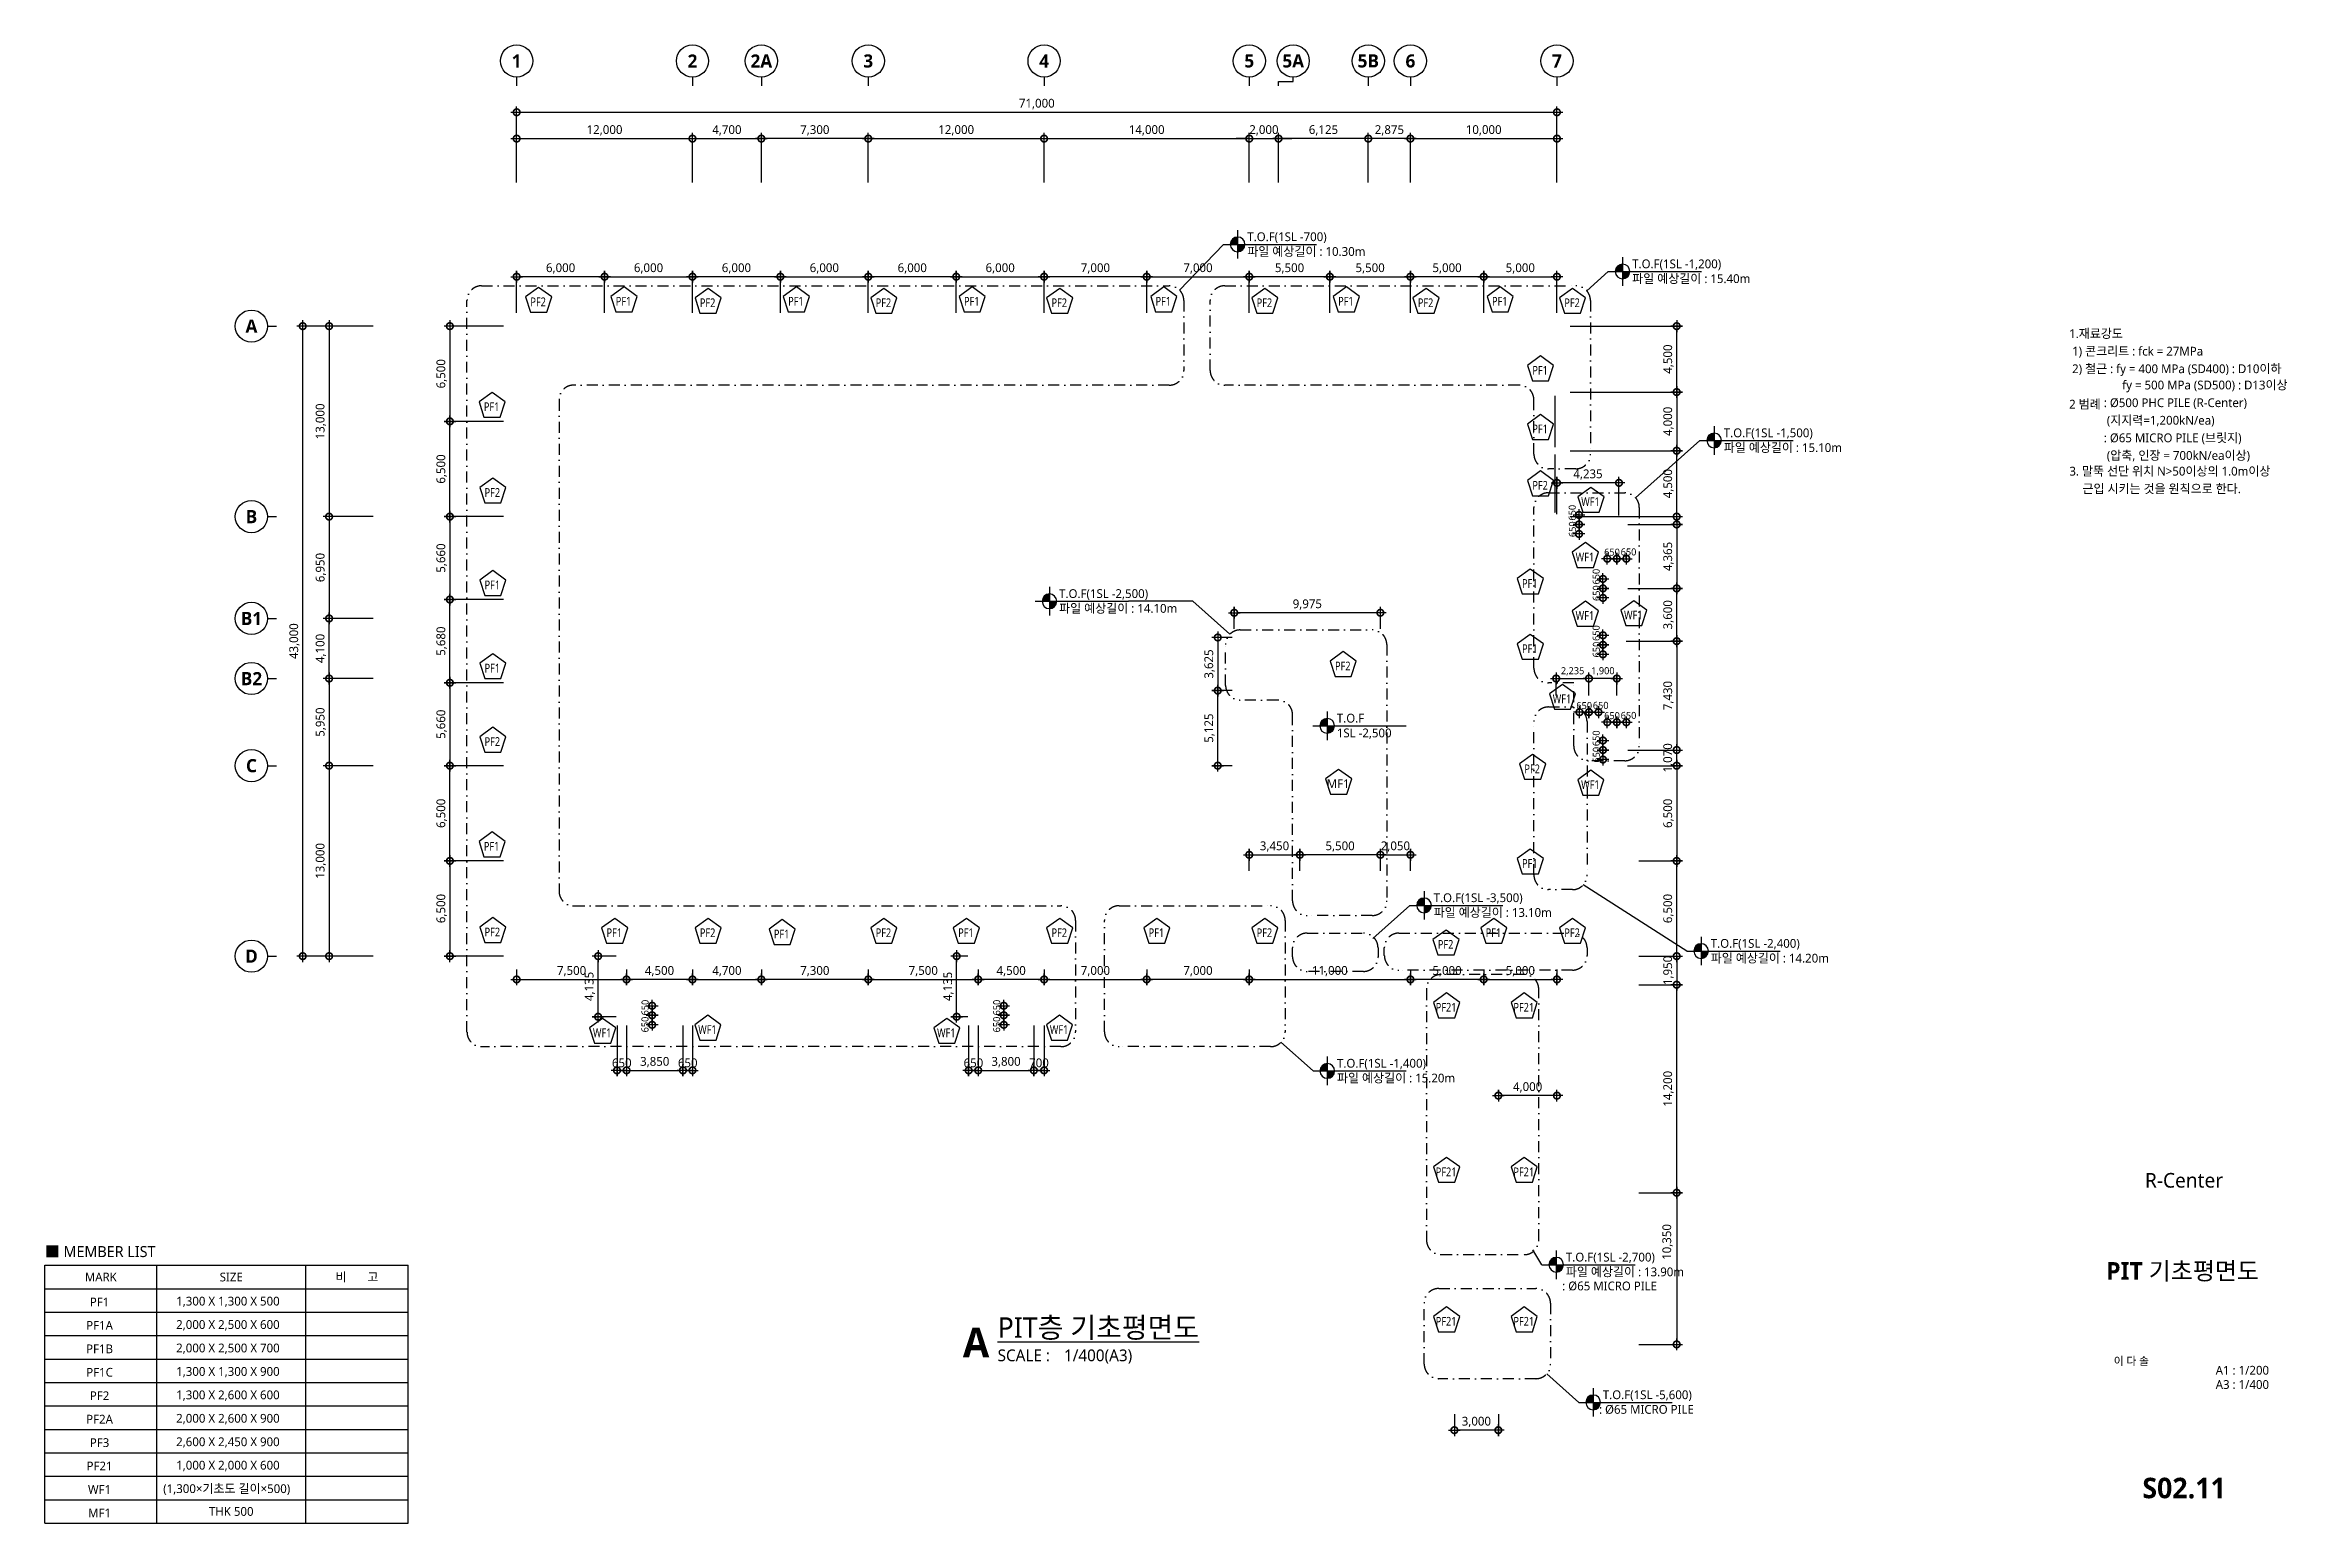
# Model space of a CAD drawing. Header units: millimetres. Extents: x 9300 to 332157, y 4200 to 105100.
# Drawn here: x 9300 to 162337, y 4200 to 105100 of the extents above; entities that cross this region are included whole.
import ezdxf
from ezdxf.enums import TextEntityAlignment as Align

# ---------------------------------------------------------------- set-up
doc = ezdxf.new("R2010")
doc.units = ezdxf.units.MM
doc.header["$LTSCALE"] = 150
doc.linetypes.add('DASHDOT-GAUN', pattern=[10, 5, -2.5, 0, -2.5])
doc.linetypes.add('HID', pattern=[0.375, 0.25, -0.125])
doc.layers.get('DEFPOINTS').update_dxf_attribs({"color": 137})
for name, color, linetype in [('DIM', 7, 'Continuous'), ('G', 3, 'Continuous'), ('S-SYM', 6, 'Continuous'), ('SHT', 5, 'Continuous'), ('SYM', 6, 'Continuous'), ('SYM-BUB', 3, 'Continuous'), ('SYM-LEAD', 6, 'Continuous'), ('SYM-LEVEL', 7, 'Continuous'), ('TEXT', 3, 'Continuous'), ('TITLE', 7, 'Continuous'), ('TXT', 3, 'Continuous')]:
    doc.layers.add(name, color=color, linetype=linetype)
doc.styles.add('맑은고딕', font='malgun.ttf')
doc.styles.add('맑은고딕B', font='malgunbd.ttf')
doc.styles.add('스타일1', font='malgun.ttf')
doc.styles.add('스타일2', font='malgunbd.ttf')
doc.dimstyles.new('CJA', dxfattribs={"dimscale": 200, "dimtxt": 3, "dimasz": 1, "dimexe": 2, "dimexo": 3, "dimgap": 1, "dimtad": 1, "dimdec": 0, "dimzin": 1, "dimdsep": 46, "dimlunit": 6, "dimtxsty": '스타일1', "dimblk": 'GAUN-DOT', "dimcen": -2, "dimdle": 2, "dimclrd": 256, "dimclre": 256, "dimclrt": 3, "dimadec": 0, "dimazin": 0, "dimtfac": 1, "dimtdec": 0, "dimtix": 1, "dimtmove": 2, "dimatfit": 3, "dimldrblk": 'DOTSMALL', "dimfxl": 1, "dimtolj": 1, "dimtzin": 1, "dimarcsym": 0})
doc.dimstyles.new('DIM-QD 1', dxfattribs={"dimtxt": 3, "dimasz": 1.5, "dimexe": 1, "dimexo": 0, "dimgap": 1, "dimtad": 1, "dimdec": 3, "dimdsep": 46, "dimlunit": 6, "dimtxsty": '스타일1', "dimblk1": 'ARCHTICK', "dimblk2": 'ARCHTICK', "dimsah": 1, "dimcen": 0, "dimclrd": 256, "dimclre": 256, "dimclrt": 3, "dimazin": 2, "dimtfac": 1, "dimtdec": 3, "dimtix": 1, "dimtmove": 2, "dimatfit": 3, "dimldrblk": 'ARCHTICK', "dimfxl": 1, "dimtolj": 1, "dimtzin": 0, "dimarcsym": 0})
doc.dimstyles.new('GAUN-400-I', dxfattribs={"dimscale": 200, "dimtxt": 2.4, "dimasz": 1, "dimexe": 1, "dimexo": 1, "dimgap": 1, "dimtad": 1, "dimdec": 0, "dimzin": 1, "dimdsep": 46, "dimlunit": 6, "dimtxsty": '맑은고딕', "dimblk": 'GAUN-DOT', "dimcen": -2, "dimdle": 2, "dimclrd": 256, "dimclre": 256, "dimclrt": 4, "dimadec": 0, "dimazin": 0, "dimtfac": 1, "dimtdec": 0, "dimtix": 1, "dimtmove": 2, "dimatfit": 3, "dimldrblk": 'DOTSMALL', "dimfxl": 1, "dimtolj": 1, "dimtzin": 1, "dimarcsym": 0})

msp = doc.modelspace()

# ---------------------------------------------------------------- texts
at = {"layer": 'SYM-BUB', "color": 3, "style": '스타일2'}
msp.add_attdef('5A', text='X', height=900, dxfattribs=at).set_placement((94500, 104000), align=Align.MIDDLE)
at = {"layer": 'TEXT', "style": '스타일1'}
for s, p in [('1.재료강도', (147456.9, 84911.1)), (' 1) 콘크리트 : fck = 27MPa', (147456.9, 83711.1)), (' 2) 철근 : fy = 400 MPa (SD400) : D10이하', (147456.9, 82511.1)), (' fy = 500 MPa (SD500) : D13이상', (150878, 81402.5))]:
    msp.add_text(s, height=600, dxfattribs=at).set_placement(p, align=Align.BOTTOM_LEFT)
for s, height, p in [('R-Center', 1000, (155300, 27600)), ('MARK', 600, (13118.6, 21000)), ('SIZE', 600, (22023.1, 21000)), ('비       고', 600, (30604.2, 21000)), ('PF1', 600, (13033.9, 19296.9)), ('PF1A', 600, (13033.9, 17696.9)), ('PF1B', 600, (13033.9, 16096.9)), ('PF1C', 600, (13033.9, 14496.9)), ('PF2', 600, (13033.9, 12896.9)), ('PF2A', 600, (13033.9, 11296.9)), ('PF3', 600, (13033.9, 9696.9)), ('PF21', 600, (13033.9, 8096.9)), ('WF1', 600, (13033.9, 6496.9)), ('MF1', 600, (13033.9, 4896.9)), ('THK 500', 600, (22023.1, 5000))]:
    msp.add_text(s, height=height, dxfattribs=at).set_placement(p, align=Align.MIDDLE_CENTER)
msp.add_text('■ MEMBER LIST', height=750, dxfattribs=at).set_placement((9296.1, 22736), align=Align.MIDDLE_LEFT)
for s, p in [('1,300 X 1,300 X 500', (18262.1, 19055.2)), ('2,000 X 2,500 X 600', (18262.1, 17455.2)), ('2,000 X 2,500 X 700', (18262.1, 15855.2)), ('1,300 X 1,300 X 900', (18262.1, 14255.2)), ('1,300 X 2,600 X 600', (18262.1, 12655.2)), ('2,000 X 2,600 X 900', (18262.1, 11055.2)), ('2,600 X 2,450 X 900', (18262.1, 9455.2)), ('1,000 X 2,000 X 600', (18262.1, 7855.2)), ('(1,300×기초도 길이×500)', (17377.4, 6255.2))]:
    msp.add_text(s, height=600, dxfattribs=at).set_placement(p)
at = {"layer": 'TXT', "style": '스타일1'}
for s, p in [('2 범례', (147456.9, 80271.8)), ('   : Ø500 PHC PILE (R-Center)', (149215.3, 80375.2)), ('    (지지력=1,200kN/ea)', (149215.3, 79175.2)), ('   : Ø65 MICRO PILE (브릿지)', (149215.3, 77975.2)), ('    (압축, 인장 = 700kN/ea이상)', (149215.3, 76775.2)), ('3. 말뚝 선단 위치 N>50이상의 1.0m이상 ', (147473.3, 75700.6)), ('근입 시키는 것을 원칙으로 한다.', (148365.3, 74500.6)), ('   : Ø65 MICRO PILE', (112249.7, 20089.4)), ('   : Ø65 MICRO PILE', (114761.6, 11667))]:
    msp.add_text(s, height=600, dxfattribs=at).set_placement(p)

# ---------------------------------------------------------------- blocks, each defined once
blk = doc.blocks.new('dwgtitle')
at = {"layer": 'SYM', "color": 3, "style": '스타일1'}
blk.add_text('SCALE :', height=4, dxfattribs=at).set_placement((12.25, -1.4))
at = {"layer": 'SYM', "color": 6, "style": '스타일2'}
blk.add_attdef('A', text='', height=10, dxfattribs=at).set_placement((4.89, 5), align=Align.MIDDLE)
at = {"layer": 'SYM', "color": 3, "style": '스타일1'}
for tag, p, height in [('%%UTITLE', (12.25, 6.59), 7), ('1/100', (34.89, -1.4), 4)]:
    blk.add_attdef(tag, p, '', height=height, dxfattribs=at)
blk = doc.blocks.new('str-f')
blk.add_lwpolyline([(0, 469), (-446, 145), (-276, -379), (276, -379), (446, 145)], close=True)
at = {"color": 3, "style": '스타일1'}
blk.add_attdef('F1', text='', height=300, dxfattribs=at).set_placement((-16, -20), align=Align.MIDDLE)
blk = doc.blocks.new('LEVEL1')
at = {"layer": 'SYM-LEVEL'}
h = blk.add_hatch(color=6, dxfattribs=at)
edge = h.paths.add_edge_path()
edge.add_ellipse((4.87, 0), major_axis=(1.77, 1.77), ratio=1, start_angle=405, end_angle=495)
edge.add_line((2.37, 0), (4.87, 0))
edge.add_line((4.87, 0), (4.87, 2.5))
edge = h.paths.add_edge_path()
edge.add_ellipse((4.87, 0), major_axis=(1.77, 1.77), ratio=1, start_angle=225, end_angle=315)
edge.add_line((7.37, 0), (4.87, 0))
edge.add_line((4.87, 0), (4.87, -2.5))
at = {"layer": 'SYM-LEVEL', "color": 6}
for p, q in [((0, 0), (9.74, 0)), ((4.87, 4.87), (4.87, -4.87)), ((9.07, 0), (31.8, 0))]:
    blk.add_line(p, q, dxfattribs=at)
blk.add_ellipse((4.87, 0), major_axis=(1.77, 1.77), ratio=1, start_param=5.497787, end_param=11.780972, dxfattribs=at)
at = {"layer": 'SYM-LEVEL', "color": 3, "style": '스타일1'}
for tag, p in [('1층-바닥마감', (8.16, 1.11)), ('EL-+100', (8.16, -3.93))]:
    blk.add_attdef(tag, p, '', height=3, dxfattribs=at)
blk = doc.blocks.new('GAUN-DOT')
at = {"linetype": 'ByBlock'}
for p, q in [((2, 0), (-2, 0)), ((0, -2), (0, 2))]:
    blk.add_line(p, q, dxfattribs=at)
at = {"const_width": 2.25}
blk.add_lwpolyline([(0, 0.28125, 1), (0, -0.28125, 1)], format="xyb", close=True, dxfattribs=at)
blk = doc.blocks.new('*D14')
at = {"layer": 'DEFPOINTS', "color": 0, "transparency": 16777216}
for p in [(49000, 38765), (52850, 38765), (52850, 35104)]:
    blk.add_point(p, dxfattribs=at)
at = {"layer": 'DIM', "lineweight": -2, "transparency": 16777216}
for p, q in [((49000, 38165), (49000, 34704)), ((52850, 38165), (52850, 34704)), ((49200, 35104), (52650, 35104))]:
    blk.add_line(p, q, dxfattribs=at)
at = {"layer": 'DIM', "lineweight": -2, "transparency": 16777216, "xscale": 200, "yscale": 200, "zscale": 200, "rotation": 180}
blk.add_blockref('GAUN-DOT', (49000, 35104), dxfattribs=at)
at = {"layer": 'DIM', "lineweight": -2, "transparency": 16777216, "xscale": 200, "yscale": 200, "zscale": 200}
blk.add_blockref('GAUN-DOT', (52850, 35104), dxfattribs=at)
at = {"layer": 'DIM', "color": 3, "transparency": 16777216, "insert": (50925, 35664), "char_height": 600, "attachment_point": 5, "style": '스타일1'}
blk.add_mtext('\\A1;3,850', dxfattribs=at)
blk = doc.blocks.new('_DotSmall')
at = {"color": 0, "linetype": 'ByBlock', "const_width": 0.5}
blk.add_lwpolyline([(-0.0625, 0, 1), (0.0625, 0, 1)], format="xyb", close=True, dxfattribs=at)
blk = doc.blocks.new('*D15')
at = {"layer": 'DEFPOINTS', "color": 0, "transparency": 16777216}
for p in [(52850, 38765), (53500, 38765), (52850, 35104)]:
    blk.add_point(p, dxfattribs=at)
at = {"layer": 'DIM', "lineweight": -2, "transparency": 16777216}
for p, q in [((52850, 38165), (52850, 34704)), ((53500, 38165), (53500, 34704)), ((52650, 35104), (52450, 35104)), ((53500, 35104), (52850, 35104)), ((53700, 35104), (53900, 35104))]:
    blk.add_line(p, q, dxfattribs=at)
at = {"layer": 'DIM', "lineweight": -2, "transparency": 16777216, "xscale": 200, "yscale": 200, "zscale": 200}
blk.add_blockref('GAUN-DOT', (52850, 35104), dxfattribs=at)
at = {"layer": 'DIM', "lineweight": -2, "transparency": 16777216, "xscale": 200, "yscale": 200, "zscale": 200, "rotation": 180}
blk.add_blockref('GAUN-DOT', (53500, 35104), dxfattribs=at)
at = {"layer": 'DIM', "color": 3, "transparency": 16777216, "insert": (53175, 35614), "char_height": 600, "attachment_point": 5, "style": '스타일1'}
blk.add_mtext('\\A1;650', dxfattribs=at)
blk = doc.blocks.new('*D16')
at = {"layer": 'DEFPOINTS', "color": 0, "transparency": 16777216}
for p in [(47060, 42900), (48900, 42900), (48900, 38765)]:
    blk.add_point(p, dxfattribs=at)
at = {"layer": 'DIM', "lineweight": -2, "transparency": 16777216}
for p, q in [((48300, 42900), (46660, 42900)), ((47060, 38965), (47060, 42700)), ((48300, 38765), (46660, 38765))]:
    blk.add_line(p, q, dxfattribs=at)
at = {"layer": 'DIM', "lineweight": -2, "transparency": 16777216, "xscale": 200, "yscale": 200, "zscale": 200}
for p, rotation in [((47060, 42900), 90), ((47060, 38765), 270)]:
    blk.add_blockref('GAUN-DOT', p, dxfattribs=dict(at, rotation=rotation))
at = {"layer": 'DIM', "color": 3, "transparency": 16777216, "insert": (46498, 40833), "char_height": 600, "attachment_point": 5, "rotation": 90, "style": '스타일1'}
blk.add_mtext('\\A1;4,135', dxfattribs=at)
blk = doc.blocks.new('*D17')
at = {"layer": 'DEFPOINTS', "color": 0, "transparency": 16777216}
for p in [(73000, 38765), (76800, 38765), (76800, 35104)]:
    blk.add_point(p, dxfattribs=at)
at = {"layer": 'DIM', "lineweight": -2, "transparency": 16777216}
for p, q in [((73000, 38165), (73000, 34704)), ((76800, 38165), (76800, 34704)), ((73200, 35104), (76600, 35104))]:
    blk.add_line(p, q, dxfattribs=at)
at = {"layer": 'DIM', "lineweight": -2, "transparency": 16777216, "xscale": 200, "yscale": 200, "zscale": 200, "rotation": 180}
blk.add_blockref('GAUN-DOT', (73000, 35104), dxfattribs=at)
at = {"layer": 'DIM', "lineweight": -2, "transparency": 16777216, "xscale": 200, "yscale": 200, "zscale": 200}
blk.add_blockref('GAUN-DOT', (76800, 35104), dxfattribs=at)
at = {"layer": 'DIM', "color": 3, "transparency": 16777216, "insert": (74900, 35664), "char_height": 600, "attachment_point": 5, "style": '스타일1'}
blk.add_mtext('\\A1;3,800', dxfattribs=at)
blk = doc.blocks.new('*D18')
at = {"layer": 'DEFPOINTS', "color": 0, "transparency": 16777216}
for p in [(71531, 42900), (72900, 42900), (72900, 38765)]:
    blk.add_point(p, dxfattribs=at)
at = {"layer": 'DIM', "lineweight": -2, "transparency": 16777216}
for p, q in [((72300, 42900), (71131, 42900)), ((71531, 38965), (71531, 42700)), ((72300, 38765), (71131, 38765))]:
    blk.add_line(p, q, dxfattribs=at)
at = {"layer": 'DIM', "lineweight": -2, "transparency": 16777216, "xscale": 200, "yscale": 200, "zscale": 200}
for p, rotation in [((71531, 42900), 90), ((71531, 38765), 270)]:
    blk.add_blockref('GAUN-DOT', p, dxfattribs=dict(at, rotation=rotation))
at = {"layer": 'DIM', "color": 3, "transparency": 16777216, "insert": (70969, 40833), "char_height": 600, "attachment_point": 5, "rotation": 90, "style": '스타일1'}
blk.add_mtext('\\A1;4,135', dxfattribs=at)
blk = doc.blocks.new('*D19')
at = {"layer": 'DEFPOINTS', "color": 0, "transparency": 16777216}
for p in [(112500, 75206), (112500, 72465), (116735, 72365)]:
    blk.add_point(p, dxfattribs=at)
at = {"layer": 'DIM', "lineweight": -2, "transparency": 16777216}
for p, q in [((112500, 73065), (112500, 75606)), ((116535, 75206), (112700, 75206)), ((116735, 72965), (116735, 75606))]:
    blk.add_line(p, q, dxfattribs=at)
at = {"layer": 'DIM', "lineweight": -2, "transparency": 16777216, "xscale": 200, "yscale": 200, "zscale": 200, "rotation": 180}
blk.add_blockref('GAUN-DOT', (112500, 75206), dxfattribs=at)
at = {"layer": 'DIM', "lineweight": -2, "transparency": 16777216, "xscale": 200, "yscale": 200, "zscale": 200}
blk.add_blockref('GAUN-DOT', (116735, 75206), dxfattribs=at)
at = {"layer": 'DIM', "color": 3, "transparency": 16777216, "insert": (114618, 75766), "char_height": 600, "attachment_point": 5, "style": '스타일1'}
blk.add_mtext('\\A1;4,235', dxfattribs=at)
blk = doc.blocks.new('*D20')
at = {"layer": 'DEFPOINTS', "color": 0, "transparency": 16777216}
for p in [(116735, 72365), (116735, 68000), (120673, 68000)]:
    blk.add_point(p, dxfattribs=at)
at = {"layer": 'DIM', "lineweight": -2, "transparency": 16777216}
for p, q in [((117335, 72365), (121073, 72365)), ((120673, 72165), (120673, 68200)), ((117335, 68000), (121073, 68000))]:
    blk.add_line(p, q, dxfattribs=at)
at = {"layer": 'DIM', "lineweight": -2, "transparency": 16777216, "xscale": 200, "yscale": 200, "zscale": 200}
for p, rotation in [((120673, 72365), 90), ((120673, 68000), 270)]:
    blk.add_blockref('GAUN-DOT', p, dxfattribs=dict(at, rotation=rotation))
at = {"layer": 'DIM', "color": 3, "transparency": 16777216, "insert": (120113, 70182), "char_height": 600, "attachment_point": 5, "rotation": 90, "style": '스타일1'}
blk.add_mtext('\\A1;4,365', dxfattribs=at)
blk = doc.blocks.new('*D21')
at = {"layer": 'DEFPOINTS', "color": 0, "transparency": 16777216}
for p in [(116735, 68000), (120673, 68000), (116635, 64400)]:
    blk.add_point(p, dxfattribs=at)
at = {"layer": 'DIM', "lineweight": -2, "transparency": 16777216}
for p, q in [((117335, 68000), (121073, 68000)), ((120673, 64600), (120673, 67800)), ((117235, 64400), (121073, 64400))]:
    blk.add_line(p, q, dxfattribs=at)
at = {"layer": 'DIM', "lineweight": -2, "transparency": 16777216, "xscale": 200, "yscale": 200, "zscale": 200}
for p, rotation in [((120673, 68000), 90), ((120673, 64400), 270)]:
    blk.add_blockref('GAUN-DOT', p, dxfattribs=dict(at, rotation=rotation))
at = {"layer": 'DIM', "color": 3, "transparency": 16777216, "insert": (120113, 66200), "char_height": 600, "attachment_point": 5, "rotation": 90, "style": '스타일1'}
blk.add_mtext('\\A1;3,600', dxfattribs=at)
blk = doc.blocks.new('*D22')
at = {"layer": 'DEFPOINTS', "color": 0, "transparency": 16777216}
for p in [(116635, 64400), (116735, 56970), (120673, 56970)]:
    blk.add_point(p, dxfattribs=at)
at = {"layer": 'DIM', "lineweight": -2, "transparency": 16777216}
for p, q in [((117235, 64400), (121073, 64400)), ((120673, 64200), (120673, 57170)), ((117335, 56970), (121073, 56970))]:
    blk.add_line(p, q, dxfattribs=at)
at = {"layer": 'DIM', "lineweight": -2, "transparency": 16777216, "xscale": 200, "yscale": 200, "zscale": 200}
for p, rotation in [((120673, 64400), 90), ((120673, 56970), 270)]:
    blk.add_blockref('GAUN-DOT', p, dxfattribs=dict(at, rotation=rotation))
at = {"layer": 'DIM', "color": 3, "transparency": 16777216, "insert": (120113, 60685), "char_height": 600, "attachment_point": 5, "rotation": 90, "style": '스타일1'}
blk.add_mtext('\\A1;7,430', dxfattribs=at)
blk = doc.blocks.new('*D23')
at = {"layer": 'DEFPOINTS', "color": 0, "transparency": 16777216}
for p in [(114685, 61850), (114685, 60487), (116585, 60487)]:
    blk.add_point(p, dxfattribs=at)
at = {"layer": 'DIM', "lineweight": -2, "transparency": 16777216}
for p, q in [((114485, 61850), (114285, 61850)), ((114685, 60687), (114685, 62050)), ((116585, 61850), (114685, 61850)), ((116585, 60687), (116585, 62050)), ((116785, 61850), (116985, 61850))]:
    blk.add_line(p, q, dxfattribs=at)
at = {"layer": 'DIM', "lineweight": -2, "transparency": 16777216, "xscale": 200, "yscale": 200, "zscale": 200}
blk.add_blockref('GAUN-DOT', (114685, 61850), dxfattribs=at)
at = {"layer": 'DIM', "lineweight": -2, "transparency": 16777216, "xscale": 200, "yscale": 200, "zscale": 200, "rotation": 180}
blk.add_blockref('GAUN-DOT', (116585, 61850), dxfattribs=at)
at = {"layer": 'DIM', "color": 4, "transparency": 16777216, "insert": (115635, 62340), "char_height": 480, "attachment_point": 5, "style": '맑은고딕'}
blk.add_mtext('\\A1;1,900', dxfattribs=at)
blk = doc.blocks.new('*D24')
at = {"layer": 'DEFPOINTS', "color": 0, "transparency": 16777216}
for p in [(114685, 61850), (112450, 60487), (114685, 60487)]:
    blk.add_point(p, dxfattribs=at)
at = {"layer": 'DIM', "lineweight": -2, "transparency": 16777216}
for p, q in [((112450, 60687), (112450, 62050)), ((112650, 61850), (114485, 61850)), ((114685, 60687), (114685, 62050))]:
    blk.add_line(p, q, dxfattribs=at)
at = {"layer": 'DIM', "lineweight": -2, "transparency": 16777216, "xscale": 200, "yscale": 200, "zscale": 200, "rotation": 180}
blk.add_blockref('GAUN-DOT', (112450, 61850), dxfattribs=at)
at = {"layer": 'DIM', "lineweight": -2, "transparency": 16777216, "xscale": 200, "yscale": 200, "zscale": 200}
blk.add_blockref('GAUN-DOT', (114685, 61850), dxfattribs=at)
at = {"layer": 'DIM', "color": 4, "transparency": 16777216, "insert": (113568, 62338), "char_height": 480, "attachment_point": 5, "style": '맑은고딕'}
blk.add_mtext('\\A1;2,235', dxfattribs=at)
blk = doc.blocks.new('*D34')
at = {"layer": 'DEFPOINTS', "color": 0, "transparency": 16777216}
for p in [(41500, 89275), (41500, 86200), (47500, 86200)]:
    blk.add_point(p, dxfattribs=at)
at = {"layer": 'DIM', "lineweight": -2, "transparency": 16777216}
for p, q in [((41500, 86800), (41500, 89675)), ((47300, 89275), (41700, 89275)), ((47500, 86800), (47500, 89675))]:
    blk.add_line(p, q, dxfattribs=at)
at = {"layer": 'DIM', "lineweight": -2, "transparency": 16777216, "xscale": 200, "yscale": 200, "zscale": 200, "rotation": 180}
blk.add_blockref('GAUN-DOT', (41500, 89275), dxfattribs=at)
at = {"layer": 'DIM', "lineweight": -2, "transparency": 16777216, "xscale": 200, "yscale": 200, "zscale": 200}
blk.add_blockref('GAUN-DOT', (47500, 89275), dxfattribs=at)
at = {"layer": 'DIM', "color": 3, "transparency": 16777216, "insert": (44500, 89835), "char_height": 600, "attachment_point": 5, "style": '스타일1'}
blk.add_mtext('\\A1;6,000', dxfattribs=at)
blk = doc.blocks.new('*D35')
at = {"layer": 'DEFPOINTS', "color": 0, "transparency": 16777216}
for p in [(53500, 89275), (47500, 86200), (53500, 86200)]:
    blk.add_point(p, dxfattribs=at)
at = {"layer": 'DIM', "lineweight": -2, "transparency": 16777216}
for p, q in [((47500, 86800), (47500, 89675)), ((47700, 89275), (53300, 89275)), ((53500, 86800), (53500, 89675))]:
    blk.add_line(p, q, dxfattribs=at)
at = {"layer": 'DIM', "lineweight": -2, "transparency": 16777216, "xscale": 200, "yscale": 200, "zscale": 200, "rotation": 180}
blk.add_blockref('GAUN-DOT', (47500, 89275), dxfattribs=at)
at = {"layer": 'DIM', "lineweight": -2, "transparency": 16777216, "xscale": 200, "yscale": 200, "zscale": 200}
blk.add_blockref('GAUN-DOT', (53500, 89275), dxfattribs=at)
at = {"layer": 'DIM', "color": 3, "transparency": 16777216, "insert": (50500, 89835), "char_height": 600, "attachment_point": 5, "style": '스타일1'}
blk.add_mtext('\\A1;6,000', dxfattribs=at)
blk = doc.blocks.new('*D37')
at = {"layer": 'DEFPOINTS', "color": 0, "transparency": 16777216}
for p in [(65500, 89275), (59500, 86200), (65500, 86200)]:
    blk.add_point(p, dxfattribs=at)
at = {"layer": 'DIM', "lineweight": -2, "transparency": 16777216}
for p, q in [((59500, 86800), (59500, 89675)), ((59700, 89275), (65300, 89275)), ((65500, 86800), (65500, 89675))]:
    blk.add_line(p, q, dxfattribs=at)
at = {"layer": 'DIM', "lineweight": -2, "transparency": 16777216, "xscale": 200, "yscale": 200, "zscale": 200, "rotation": 180}
blk.add_blockref('GAUN-DOT', (59500, 89275), dxfattribs=at)
at = {"layer": 'DIM', "lineweight": -2, "transparency": 16777216, "xscale": 200, "yscale": 200, "zscale": 200}
blk.add_blockref('GAUN-DOT', (65500, 89275), dxfattribs=at)
at = {"layer": 'DIM', "color": 3, "transparency": 16777216, "insert": (62500, 89835), "char_height": 600, "attachment_point": 5, "style": '스타일1'}
blk.add_mtext('\\A1;6,000', dxfattribs=at)
blk = doc.blocks.new('*D36')
at = {"layer": 'DEFPOINTS', "color": 0, "transparency": 16777216}
for p in [(53500, 89275), (53500, 86200), (59500, 86200)]:
    blk.add_point(p, dxfattribs=at)
at = {"layer": 'DIM', "lineweight": -2, "transparency": 16777216}
for p, q in [((53500, 86800), (53500, 89675)), ((59300, 89275), (53700, 89275)), ((59500, 86800), (59500, 89675))]:
    blk.add_line(p, q, dxfattribs=at)
at = {"layer": 'DIM', "lineweight": -2, "transparency": 16777216, "xscale": 200, "yscale": 200, "zscale": 200, "rotation": 180}
blk.add_blockref('GAUN-DOT', (53500, 89275), dxfattribs=at)
at = {"layer": 'DIM', "lineweight": -2, "transparency": 16777216, "xscale": 200, "yscale": 200, "zscale": 200}
blk.add_blockref('GAUN-DOT', (59500, 89275), dxfattribs=at)
at = {"layer": 'DIM', "color": 3, "transparency": 16777216, "insert": (56500, 89835), "char_height": 600, "attachment_point": 5, "style": '스타일1'}
blk.add_mtext('\\A1;6,000', dxfattribs=at)
blk = doc.blocks.new('*D38')
at = {"layer": 'DEFPOINTS', "color": 0, "transparency": 16777216}
for p in [(65500, 89275), (65500, 86200), (71500, 86200)]:
    blk.add_point(p, dxfattribs=at)
at = {"layer": 'DIM', "lineweight": -2, "transparency": 16777216}
for p, q in [((65500, 86800), (65500, 89675)), ((71300, 89275), (65700, 89275)), ((71500, 86800), (71500, 89675))]:
    blk.add_line(p, q, dxfattribs=at)
at = {"layer": 'DIM', "lineweight": -2, "transparency": 16777216, "xscale": 200, "yscale": 200, "zscale": 200, "rotation": 180}
blk.add_blockref('GAUN-DOT', (65500, 89275), dxfattribs=at)
at = {"layer": 'DIM', "lineweight": -2, "transparency": 16777216, "xscale": 200, "yscale": 200, "zscale": 200}
blk.add_blockref('GAUN-DOT', (71500, 89275), dxfattribs=at)
at = {"layer": 'DIM', "color": 3, "transparency": 16777216, "insert": (68500, 89835), "char_height": 600, "attachment_point": 5, "style": '스타일1'}
blk.add_mtext('\\A1;6,000', dxfattribs=at)
blk = doc.blocks.new('*D39')
at = {"layer": 'DEFPOINTS', "color": 0, "transparency": 16777216}
for p in [(77500, 89275), (71500, 86200), (77500, 86200)]:
    blk.add_point(p, dxfattribs=at)
at = {"layer": 'DIM', "lineweight": -2, "transparency": 16777216}
for p, q in [((71500, 86800), (71500, 89675)), ((71700, 89275), (77300, 89275)), ((77500, 86800), (77500, 89675))]:
    blk.add_line(p, q, dxfattribs=at)
at = {"layer": 'DIM', "lineweight": -2, "transparency": 16777216, "xscale": 200, "yscale": 200, "zscale": 200, "rotation": 180}
blk.add_blockref('GAUN-DOT', (71500, 89275), dxfattribs=at)
at = {"layer": 'DIM', "lineweight": -2, "transparency": 16777216, "xscale": 200, "yscale": 200, "zscale": 200}
blk.add_blockref('GAUN-DOT', (77500, 89275), dxfattribs=at)
at = {"layer": 'DIM', "color": 3, "transparency": 16777216, "insert": (74500, 89835), "char_height": 600, "attachment_point": 5, "style": '스타일1'}
blk.add_mtext('\\A1;6,000', dxfattribs=at)
blk = doc.blocks.new('*D40')
at = {"layer": 'DEFPOINTS', "color": 0, "transparency": 16777216}
for p in [(77500, 89275), (77500, 86200), (84500, 86200)]:
    blk.add_point(p, dxfattribs=at)
at = {"layer": 'DIM', "lineweight": -2, "transparency": 16777216}
for p, q in [((77500, 86800), (77500, 89675)), ((84300, 89275), (77700, 89275)), ((84500, 86800), (84500, 89675))]:
    blk.add_line(p, q, dxfattribs=at)
at = {"layer": 'DIM', "lineweight": -2, "transparency": 16777216, "xscale": 200, "yscale": 200, "zscale": 200, "rotation": 180}
blk.add_blockref('GAUN-DOT', (77500, 89275), dxfattribs=at)
at = {"layer": 'DIM', "lineweight": -2, "transparency": 16777216, "xscale": 200, "yscale": 200, "zscale": 200}
blk.add_blockref('GAUN-DOT', (84500, 89275), dxfattribs=at)
at = {"layer": 'DIM', "color": 3, "transparency": 16777216, "insert": (81000, 89835), "char_height": 600, "attachment_point": 5, "style": '스타일1'}
blk.add_mtext('\\A1;7,000', dxfattribs=at)
blk = doc.blocks.new('*D41')
at = {"layer": 'DEFPOINTS', "color": 0, "transparency": 16777216}
for p in [(91500, 89275), (84500, 86200), (91500, 86200)]:
    blk.add_point(p, dxfattribs=at)
at = {"layer": 'DIM', "lineweight": -2, "transparency": 16777216}
for p, q in [((84500, 86800), (84500, 89675)), ((84700, 89275), (91300, 89275)), ((91500, 86800), (91500, 89675))]:
    blk.add_line(p, q, dxfattribs=at)
at = {"layer": 'DIM', "lineweight": -2, "transparency": 16777216, "xscale": 200, "yscale": 200, "zscale": 200, "rotation": 180}
blk.add_blockref('GAUN-DOT', (84500, 89275), dxfattribs=at)
at = {"layer": 'DIM', "lineweight": -2, "transparency": 16777216, "xscale": 200, "yscale": 200, "zscale": 200}
blk.add_blockref('GAUN-DOT', (91500, 89275), dxfattribs=at)
at = {"layer": 'DIM', "color": 3, "transparency": 16777216, "insert": (88000, 89835), "char_height": 600, "attachment_point": 5, "style": '스타일1'}
blk.add_mtext('\\A1;7,000', dxfattribs=at)
blk = doc.blocks.new('*D42')
at = {"layer": 'DEFPOINTS', "color": 0, "transparency": 16777216}
for p in [(91500, 89275), (91500, 86200), (97000, 86200)]:
    blk.add_point(p, dxfattribs=at)
at = {"layer": 'DIM', "lineweight": -2, "transparency": 16777216}
for p, q in [((91500, 86800), (91500, 89675)), ((96800, 89275), (91700, 89275)), ((97000, 86800), (97000, 89675))]:
    blk.add_line(p, q, dxfattribs=at)
at = {"layer": 'DIM', "lineweight": -2, "transparency": 16777216, "xscale": 200, "yscale": 200, "zscale": 200, "rotation": 180}
blk.add_blockref('GAUN-DOT', (91500, 89275), dxfattribs=at)
at = {"layer": 'DIM', "lineweight": -2, "transparency": 16777216, "xscale": 200, "yscale": 200, "zscale": 200}
blk.add_blockref('GAUN-DOT', (97000, 89275), dxfattribs=at)
at = {"layer": 'DIM', "color": 3, "transparency": 16777216, "insert": (94250, 89835), "char_height": 600, "attachment_point": 5, "style": '스타일1'}
blk.add_mtext('\\A1;5,500', dxfattribs=at)
blk = doc.blocks.new('*D43')
at = {"layer": 'DEFPOINTS', "color": 0, "transparency": 16777216}
for p in [(102500, 89275), (97000, 86200), (102500, 86200)]:
    blk.add_point(p, dxfattribs=at)
at = {"layer": 'DIM', "lineweight": -2, "transparency": 16777216}
for p, q in [((97000, 86800), (97000, 89675)), ((97200, 89275), (102300, 89275)), ((102500, 86800), (102500, 89675))]:
    blk.add_line(p, q, dxfattribs=at)
at = {"layer": 'DIM', "lineweight": -2, "transparency": 16777216, "xscale": 200, "yscale": 200, "zscale": 200, "rotation": 180}
blk.add_blockref('GAUN-DOT', (97000, 89275), dxfattribs=at)
at = {"layer": 'DIM', "lineweight": -2, "transparency": 16777216, "xscale": 200, "yscale": 200, "zscale": 200}
blk.add_blockref('GAUN-DOT', (102500, 89275), dxfattribs=at)
at = {"layer": 'DIM', "color": 3, "transparency": 16777216, "insert": (99750, 89835), "char_height": 600, "attachment_point": 5, "style": '스타일1'}
blk.add_mtext('\\A1;5,500', dxfattribs=at)
blk = doc.blocks.new('*D44')
at = {"layer": 'DEFPOINTS', "color": 0, "transparency": 16777216}
for p in [(102500, 89275), (102500, 86200), (107500, 86200)]:
    blk.add_point(p, dxfattribs=at)
at = {"layer": 'DIM', "lineweight": -2, "transparency": 16777216}
for p, q in [((102500, 86800), (102500, 89675)), ((107300, 89275), (102700, 89275)), ((107500, 86800), (107500, 89675))]:
    blk.add_line(p, q, dxfattribs=at)
at = {"layer": 'DIM', "lineweight": -2, "transparency": 16777216, "xscale": 200, "yscale": 200, "zscale": 200, "rotation": 180}
blk.add_blockref('GAUN-DOT', (102500, 89275), dxfattribs=at)
at = {"layer": 'DIM', "lineweight": -2, "transparency": 16777216, "xscale": 200, "yscale": 200, "zscale": 200}
blk.add_blockref('GAUN-DOT', (107500, 89275), dxfattribs=at)
at = {"layer": 'DIM', "color": 3, "transparency": 16777216, "insert": (105000, 89835), "char_height": 600, "attachment_point": 5, "style": '스타일1'}
blk.add_mtext('\\A1;5,000', dxfattribs=at)
blk = doc.blocks.new('*D45')
at = {"layer": 'DEFPOINTS', "color": 0, "transparency": 16777216}
for p in [(112500, 89275), (107500, 86200), (112500, 86200)]:
    blk.add_point(p, dxfattribs=at)
at = {"layer": 'DIM', "lineweight": -2, "transparency": 16777216}
for p, q in [((107500, 86800), (107500, 89675)), ((107700, 89275), (112300, 89275)), ((112500, 86800), (112500, 89675))]:
    blk.add_line(p, q, dxfattribs=at)
at = {"layer": 'DIM', "lineweight": -2, "transparency": 16777216, "xscale": 200, "yscale": 200, "zscale": 200, "rotation": 180}
blk.add_blockref('GAUN-DOT', (107500, 89275), dxfattribs=at)
at = {"layer": 'DIM', "lineweight": -2, "transparency": 16777216, "xscale": 200, "yscale": 200, "zscale": 200}
blk.add_blockref('GAUN-DOT', (112500, 89275), dxfattribs=at)
at = {"layer": 'DIM', "color": 3, "transparency": 16777216, "insert": (110000, 89835), "char_height": 600, "attachment_point": 5, "style": '스타일1'}
blk.add_mtext('\\A1;5,000', dxfattribs=at)
blk = doc.blocks.new('*D46')
at = {"layer": 'DEFPOINTS', "color": 0, "transparency": 16777216}
for p in [(112800, 85900), (120673, 85900), (112800, 81400)]:
    blk.add_point(p, dxfattribs=at)
at = {"layer": 'DIM', "lineweight": -2, "transparency": 16777216}
for p, q in [((113400, 85900), (121073, 85900)), ((120673, 81600), (120673, 85700)), ((113400, 81400), (121073, 81400))]:
    blk.add_line(p, q, dxfattribs=at)
at = {"layer": 'DIM', "lineweight": -2, "transparency": 16777216, "xscale": 200, "yscale": 200, "zscale": 200}
for p, rotation in [((120673, 85900), 90), ((120673, 81400), 270)]:
    blk.add_blockref('GAUN-DOT', p, dxfattribs=dict(at, rotation=rotation))
at = {"layer": 'DIM', "color": 3, "transparency": 16777216, "insert": (120113, 83650), "char_height": 600, "attachment_point": 5, "rotation": 90, "style": '스타일1'}
blk.add_mtext('\\A1;4,500', dxfattribs=at)
blk = doc.blocks.new('*D47')
at = {"layer": 'DEFPOINTS', "color": 0, "transparency": 16777216}
for p in [(112800, 81400), (112800, 77400), (120673, 77400)]:
    blk.add_point(p, dxfattribs=at)
at = {"layer": 'DIM', "lineweight": -2, "transparency": 16777216}
for p, q in [((113400, 81400), (121073, 81400)), ((120673, 81200), (120673, 77600)), ((113400, 77400), (121073, 77400))]:
    blk.add_line(p, q, dxfattribs=at)
at = {"layer": 'DIM', "lineweight": -2, "transparency": 16777216, "xscale": 200, "yscale": 200, "zscale": 200}
for p, rotation in [((120673, 81400), 90), ((120673, 77400), 270)]:
    blk.add_blockref('GAUN-DOT', p, dxfattribs=dict(at, rotation=rotation))
at = {"layer": 'DIM', "color": 3, "transparency": 16777216, "insert": (120113, 79400), "char_height": 600, "attachment_point": 5, "rotation": 90, "style": '스타일1'}
blk.add_mtext('\\A1;4,000', dxfattribs=at)
blk = doc.blocks.new('*D48')
at = {"layer": 'DEFPOINTS', "color": 0, "transparency": 16777216}
for p in [(112800, 77400), (120673, 77400), (112800, 72900)]:
    blk.add_point(p, dxfattribs=at)
at = {"layer": 'DIM', "lineweight": -2, "transparency": 16777216}
for p, q in [((113400, 77400), (121073, 77400)), ((120673, 73100), (120673, 77200)), ((113400, 72900), (121073, 72900))]:
    blk.add_line(p, q, dxfattribs=at)
at = {"layer": 'DIM', "lineweight": -2, "transparency": 16777216, "xscale": 200, "yscale": 200, "zscale": 200}
for p, rotation in [((120673, 77400), 90), ((120673, 72900), 270)]:
    blk.add_blockref('GAUN-DOT', p, dxfattribs=dict(at, rotation=rotation))
at = {"layer": 'DIM', "color": 3, "transparency": 16777216, "insert": (120113, 75150), "char_height": 600, "attachment_point": 5, "rotation": 90, "style": '스타일1'}
blk.add_mtext('\\A1;4,500', dxfattribs=at)
blk = doc.blocks.new('*D49')
at = {"layer": 'DEFPOINTS', "color": 0, "transparency": 16777216}
for p in [(117500, 55900), (117500, 49400), (120673, 49400)]:
    blk.add_point(p, dxfattribs=at)
at = {"layer": 'DIM', "lineweight": -2, "transparency": 16777216}
for p, q in [((118100, 55900), (121073, 55900)), ((120673, 55700), (120673, 49600)), ((118100, 49400), (121073, 49400))]:
    blk.add_line(p, q, dxfattribs=at)
at = {"layer": 'DIM', "lineweight": -2, "transparency": 16777216, "xscale": 200, "yscale": 200, "zscale": 200}
for p, rotation in [((120673, 55900), 90), ((120673, 49400), 270)]:
    blk.add_blockref('GAUN-DOT', p, dxfattribs=dict(at, rotation=rotation))
at = {"layer": 'DIM', "color": 3, "transparency": 16777216, "insert": (120113, 52650), "char_height": 600, "attachment_point": 5, "rotation": 90, "style": '스타일1'}
blk.add_mtext('\\A1;6,500', dxfattribs=at)
blk = doc.blocks.new('*D50')
at = {"layer": 'DEFPOINTS', "color": 0, "transparency": 16777216}
for p in [(117500, 49400), (120673, 49400), (117500, 42900)]:
    blk.add_point(p, dxfattribs=at)
at = {"layer": 'DIM', "lineweight": -2, "transparency": 16777216}
for p, q in [((118100, 49400), (121073, 49400)), ((120673, 43100), (120673, 49200)), ((118100, 42900), (121073, 42900))]:
    blk.add_line(p, q, dxfattribs=at)
at = {"layer": 'DIM', "lineweight": -2, "transparency": 16777216, "xscale": 200, "yscale": 200, "zscale": 200}
for p, rotation in [((120673, 49400), 90), ((120673, 42900), 270)]:
    blk.add_blockref('GAUN-DOT', p, dxfattribs=dict(at, rotation=rotation))
at = {"layer": 'DIM', "color": 3, "transparency": 16777216, "insert": (120113, 46150), "char_height": 600, "attachment_point": 5, "rotation": 90, "style": '스타일1'}
blk.add_mtext('\\A1;6,500', dxfattribs=at)
blk = doc.blocks.new('*D51')
at = {"layer": 'DEFPOINTS', "color": 0, "transparency": 16777216}
for p in [(117500, 42900), (117500, 40950), (120673, 40950)]:
    blk.add_point(p, dxfattribs=at)
at = {"layer": 'DIM', "lineweight": -2, "transparency": 16777216}
for p, q in [((118100, 42900), (121073, 42900)), ((120673, 43100), (120673, 43300)), ((120673, 42900), (120673, 40950)), ((118100, 40950), (121073, 40950)), ((120673, 40750), (120673, 40550))]:
    blk.add_line(p, q, dxfattribs=at)
at = {"layer": 'DIM', "lineweight": -2, "transparency": 16777216, "xscale": 200, "yscale": 200, "zscale": 200}
for p, rotation in [((120673, 42900), 270), ((120673, 40950), 90)]:
    blk.add_blockref('GAUN-DOT', p, dxfattribs=dict(at, rotation=rotation))
at = {"layer": 'DIM', "color": 3, "transparency": 16777216, "insert": (120111, 41925), "char_height": 600, "attachment_point": 5, "rotation": 90, "style": '스타일1'}
blk.add_mtext('\\A1;1,950', dxfattribs=at)
blk = doc.blocks.new('*D52')
at = {"layer": 'DEFPOINTS', "color": 0, "transparency": 16777216}
for p in [(117500, 40950), (120673, 40950), (117500, 26750)]:
    blk.add_point(p, dxfattribs=at)
at = {"layer": 'DIM', "lineweight": -2, "transparency": 16777216}
for p, q in [((118100, 40950), (121073, 40950)), ((120673, 26950), (120673, 40750)), ((118100, 26750), (121073, 26750))]:
    blk.add_line(p, q, dxfattribs=at)
at = {"layer": 'DIM', "lineweight": -2, "transparency": 16777216, "xscale": 200, "yscale": 200, "zscale": 200}
for p, rotation in [((120673, 40950), 90), ((120673, 26750), 270)]:
    blk.add_blockref('GAUN-DOT', p, dxfattribs=dict(at, rotation=rotation))
at = {"layer": 'DIM', "color": 3, "transparency": 16777216, "insert": (120111, 33850), "char_height": 600, "attachment_point": 5, "rotation": 90, "style": '스타일1'}
blk.add_mtext('\\A1;14,200', dxfattribs=at)
blk = doc.blocks.new('*D53')
at = {"layer": 'DEFPOINTS', "color": 0, "transparency": 16777216}
for p in [(117500, 26750), (117500, 16400), (120673, 16400)]:
    blk.add_point(p, dxfattribs=at)
at = {"layer": 'DIM', "lineweight": -2, "transparency": 16777216}
for p, q in [((118100, 26750), (121073, 26750)), ((120673, 26550), (120673, 16600)), ((118100, 16400), (121073, 16400))]:
    blk.add_line(p, q, dxfattribs=at)
at = {"layer": 'DIM', "lineweight": -2, "transparency": 16777216, "xscale": 200, "yscale": 200, "zscale": 200}
for p, rotation in [((120673, 26750), 90), ((120673, 16400), 270)]:
    blk.add_blockref('GAUN-DOT', p, dxfattribs=dict(at, rotation=rotation))
at = {"layer": 'DIM', "color": 3, "transparency": 16777216, "insert": (120048, 23392), "char_height": 600, "attachment_point": 5, "rotation": 90, "style": '스타일1'}
blk.add_mtext('\\A1;10,350', dxfattribs=at)
blk = doc.blocks.new('*D54')
at = {"layer": 'DEFPOINTS', "color": 0, "transparency": 16777216}
for p in [(105500, 12244), (108500, 12244), (105500, 10547)]:
    blk.add_point(p, dxfattribs=at)
at = {"layer": 'DIM', "lineweight": -2, "transparency": 16777216}
for p, q in [((105500, 11644), (105500, 10147)), ((108500, 11644), (108500, 10147)), ((108300, 10547), (105700, 10547))]:
    blk.add_line(p, q, dxfattribs=at)
at = {"layer": 'DIM', "lineweight": -2, "transparency": 16777216, "xscale": 200, "yscale": 200, "zscale": 200, "rotation": 180}
blk.add_blockref('GAUN-DOT', (105500, 10547), dxfattribs=at)
at = {"layer": 'DIM', "lineweight": -2, "transparency": 16777216, "xscale": 200, "yscale": 200, "zscale": 200}
blk.add_blockref('GAUN-DOT', (108500, 10547), dxfattribs=at)
at = {"layer": 'DIM', "color": 3, "transparency": 16777216, "insert": (107000, 11107), "char_height": 600, "attachment_point": 5, "style": '스타일1'}
blk.add_mtext('\\A1;3,000', dxfattribs=at)
blk = doc.blocks.new('*D55')
at = {"layer": 'DEFPOINTS', "color": 0, "transparency": 16777216}
for p in [(108500, 33380), (108500, 32900), (112500, 32900)]:
    blk.add_point(p, dxfattribs=at)
at = {"layer": 'DIM', "lineweight": -2, "transparency": 16777216}
for p, q in [((108500, 33500), (108500, 33780)), ((112500, 33500), (112500, 33780)), ((112300, 33380), (108700, 33380))]:
    blk.add_line(p, q, dxfattribs=at)
at = {"layer": 'DIM', "lineweight": -2, "transparency": 16777216, "xscale": 200, "yscale": 200, "zscale": 200, "rotation": 180}
blk.add_blockref('GAUN-DOT', (108500, 33380), dxfattribs=at)
at = {"layer": 'DIM', "lineweight": -2, "transparency": 16777216, "xscale": 200, "yscale": 200, "zscale": 200}
blk.add_blockref('GAUN-DOT', (112500, 33380), dxfattribs=at)
at = {"layer": 'DIM', "color": 3, "transparency": 16777216, "insert": (110500, 33941), "char_height": 600, "attachment_point": 5, "style": '스타일1'}
blk.add_mtext('\\A1;4,000', dxfattribs=at)
blk = doc.blocks.new('*D56')
at = {"layer": 'DEFPOINTS', "color": 0, "transparency": 16777216}
for p in [(107500, 42600), (112500, 42600), (112500, 41309)]:
    blk.add_point(p, dxfattribs=at)
at = {"layer": 'DIM', "lineweight": -2, "transparency": 16777216}
for p, q in [((107500, 42000), (107500, 40909)), ((112500, 42000), (112500, 40909)), ((107700, 41309), (112300, 41309))]:
    blk.add_line(p, q, dxfattribs=at)
at = {"layer": 'DIM', "lineweight": -2, "transparency": 16777216, "xscale": 200, "yscale": 200, "zscale": 200, "rotation": 180}
blk.add_blockref('GAUN-DOT', (107500, 41309), dxfattribs=at)
at = {"layer": 'DIM', "lineweight": -2, "transparency": 16777216, "xscale": 200, "yscale": 200, "zscale": 200}
blk.add_blockref('GAUN-DOT', (112500, 41309), dxfattribs=at)
at = {"layer": 'DIM', "color": 3, "transparency": 16777216, "insert": (110000, 41869), "char_height": 600, "attachment_point": 5, "style": '스타일1'}
blk.add_mtext('\\A1;5,000', dxfattribs=at)
blk = doc.blocks.new('*D57')
at = {"layer": 'DEFPOINTS', "color": 0, "transparency": 16777216}
for p in [(102500, 42600), (107500, 42600), (102500, 41309)]:
    blk.add_point(p, dxfattribs=at)
at = {"layer": 'DIM', "lineweight": -2, "transparency": 16777216}
for p, q in [((102500, 42000), (102500, 40909)), ((107500, 42000), (107500, 40909)), ((107300, 41309), (102700, 41309))]:
    blk.add_line(p, q, dxfattribs=at)
at = {"layer": 'DIM', "lineweight": -2, "transparency": 16777216, "xscale": 200, "yscale": 200, "zscale": 200, "rotation": 180}
blk.add_blockref('GAUN-DOT', (102500, 41309), dxfattribs=at)
at = {"layer": 'DIM', "lineweight": -2, "transparency": 16777216, "xscale": 200, "yscale": 200, "zscale": 200}
blk.add_blockref('GAUN-DOT', (107500, 41309), dxfattribs=at)
at = {"layer": 'DIM', "color": 3, "transparency": 16777216, "insert": (105000, 41869), "char_height": 600, "attachment_point": 5, "style": '스타일1'}
blk.add_mtext('\\A1;5,000', dxfattribs=at)
blk = doc.blocks.new('*D58')
at = {"layer": 'DEFPOINTS', "color": 0, "transparency": 16777216}
for p in [(91500, 42600), (102500, 42600), (102500, 41309)]:
    blk.add_point(p, dxfattribs=at)
at = {"layer": 'DIM', "lineweight": -2, "transparency": 16777216}
for p, q in [((91500, 42000), (91500, 40909)), ((102500, 42000), (102500, 40909)), ((91700, 41309), (102300, 41309))]:
    blk.add_line(p, q, dxfattribs=at)
at = {"layer": 'DIM', "lineweight": -2, "transparency": 16777216, "xscale": 200, "yscale": 200, "zscale": 200, "rotation": 180}
blk.add_blockref('GAUN-DOT', (91500, 41309), dxfattribs=at)
at = {"layer": 'DIM', "lineweight": -2, "transparency": 16777216, "xscale": 200, "yscale": 200, "zscale": 200}
blk.add_blockref('GAUN-DOT', (102500, 41309), dxfattribs=at)
at = {"layer": 'DIM', "color": 3, "transparency": 16777216, "insert": (97000, 41871), "char_height": 600, "attachment_point": 5, "style": '스타일1'}
blk.add_mtext('\\A1;11,000', dxfattribs=at)
blk = doc.blocks.new('*D59')
at = {"layer": 'DEFPOINTS', "color": 0, "transparency": 16777216}
for p in [(84500, 42600), (91500, 42600), (84500, 41309)]:
    blk.add_point(p, dxfattribs=at)
at = {"layer": 'DIM', "lineweight": -2, "transparency": 16777216}
for p, q in [((84500, 42000), (84500, 40909)), ((91500, 42000), (91500, 40909)), ((91300, 41309), (84700, 41309))]:
    blk.add_line(p, q, dxfattribs=at)
at = {"layer": 'DIM', "lineweight": -2, "transparency": 16777216, "xscale": 200, "yscale": 200, "zscale": 200, "rotation": 180}
blk.add_blockref('GAUN-DOT', (84500, 41309), dxfattribs=at)
at = {"layer": 'DIM', "lineweight": -2, "transparency": 16777216, "xscale": 200, "yscale": 200, "zscale": 200}
blk.add_blockref('GAUN-DOT', (91500, 41309), dxfattribs=at)
at = {"layer": 'DIM', "color": 3, "transparency": 16777216, "insert": (88000, 41869), "char_height": 600, "attachment_point": 5, "style": '스타일1'}
blk.add_mtext('\\A1;7,000', dxfattribs=at)
blk = doc.blocks.new('*D60')
at = {"layer": 'DEFPOINTS', "color": 0, "transparency": 16777216}
for p in [(77500, 42600), (84500, 42600), (84500, 41309)]:
    blk.add_point(p, dxfattribs=at)
at = {"layer": 'DIM', "lineweight": -2, "transparency": 16777216}
for p, q in [((77500, 42000), (77500, 40909)), ((84500, 42000), (84500, 40909)), ((77700, 41309), (84300, 41309))]:
    blk.add_line(p, q, dxfattribs=at)
at = {"layer": 'DIM', "lineweight": -2, "transparency": 16777216, "xscale": 200, "yscale": 200, "zscale": 200, "rotation": 180}
blk.add_blockref('GAUN-DOT', (77500, 41309), dxfattribs=at)
at = {"layer": 'DIM', "lineweight": -2, "transparency": 16777216, "xscale": 200, "yscale": 200, "zscale": 200}
blk.add_blockref('GAUN-DOT', (84500, 41309), dxfattribs=at)
at = {"layer": 'DIM', "color": 3, "transparency": 16777216, "insert": (81000, 41869), "char_height": 600, "attachment_point": 5, "style": '스타일1'}
blk.add_mtext('\\A1;7,000', dxfattribs=at)
blk = doc.blocks.new('*D61')
at = {"layer": 'DEFPOINTS', "color": 0, "transparency": 16777216}
for p in [(73000, 42600), (77500, 42600), (73000, 41309)]:
    blk.add_point(p, dxfattribs=at)
at = {"layer": 'DIM', "lineweight": -2, "transparency": 16777216}
for p, q in [((73000, 42000), (73000, 40909)), ((77500, 42000), (77500, 40909)), ((77300, 41309), (73200, 41309))]:
    blk.add_line(p, q, dxfattribs=at)
at = {"layer": 'DIM', "lineweight": -2, "transparency": 16777216, "xscale": 200, "yscale": 200, "zscale": 200, "rotation": 180}
blk.add_blockref('GAUN-DOT', (73000, 41309), dxfattribs=at)
at = {"layer": 'DIM', "lineweight": -2, "transparency": 16777216, "xscale": 200, "yscale": 200, "zscale": 200}
blk.add_blockref('GAUN-DOT', (77500, 41309), dxfattribs=at)
at = {"layer": 'DIM', "color": 3, "transparency": 16777216, "insert": (75250, 41869), "char_height": 600, "attachment_point": 5, "style": '스타일1'}
blk.add_mtext('\\A1;4,500', dxfattribs=at)
blk = doc.blocks.new('*D62')
at = {"layer": 'DEFPOINTS', "color": 0, "transparency": 16777216}
for p in [(65500, 42600), (73000, 42600), (73000, 41309)]:
    blk.add_point(p, dxfattribs=at)
at = {"layer": 'DIM', "lineweight": -2, "transparency": 16777216}
for p, q in [((65500, 42000), (65500, 40909)), ((73000, 42000), (73000, 40909)), ((65700, 41309), (72800, 41309))]:
    blk.add_line(p, q, dxfattribs=at)
at = {"layer": 'DIM', "lineweight": -2, "transparency": 16777216, "xscale": 200, "yscale": 200, "zscale": 200, "rotation": 180}
blk.add_blockref('GAUN-DOT', (65500, 41309), dxfattribs=at)
at = {"layer": 'DIM', "lineweight": -2, "transparency": 16777216, "xscale": 200, "yscale": 200, "zscale": 200}
blk.add_blockref('GAUN-DOT', (73000, 41309), dxfattribs=at)
at = {"layer": 'DIM', "color": 3, "transparency": 16777216, "insert": (69250, 41869), "char_height": 600, "attachment_point": 5, "style": '스타일1'}
blk.add_mtext('\\A1;7,500', dxfattribs=at)
blk = doc.blocks.new('*D63')
at = {"layer": 'DEFPOINTS', "color": 0, "transparency": 16777216}
for p in [(58200, 42600), (65500, 42600), (58200, 41309)]:
    blk.add_point(p, dxfattribs=at)
at = {"layer": 'DIM', "lineweight": -2, "transparency": 16777216}
for p, q in [((58200, 42000), (58200, 40909)), ((65500, 42000), (65500, 40909)), ((65300, 41309), (58400, 41309))]:
    blk.add_line(p, q, dxfattribs=at)
at = {"layer": 'DIM', "lineweight": -2, "transparency": 16777216, "xscale": 200, "yscale": 200, "zscale": 200, "rotation": 180}
blk.add_blockref('GAUN-DOT', (58200, 41309), dxfattribs=at)
at = {"layer": 'DIM', "lineweight": -2, "transparency": 16777216, "xscale": 200, "yscale": 200, "zscale": 200}
blk.add_blockref('GAUN-DOT', (65500, 41309), dxfattribs=at)
at = {"layer": 'DIM', "color": 3, "transparency": 16777216, "insert": (61850, 41869), "char_height": 600, "attachment_point": 5, "style": '스타일1'}
blk.add_mtext('\\A1;7,300', dxfattribs=at)
blk = doc.blocks.new('*D64')
at = {"layer": 'DEFPOINTS', "color": 0, "transparency": 16777216}
for p in [(53500, 42600), (58200, 42600), (58200, 41309)]:
    blk.add_point(p, dxfattribs=at)
at = {"layer": 'DIM', "lineweight": -2, "transparency": 16777216}
for p, q in [((53500, 42000), (53500, 40909)), ((58200, 42000), (58200, 40909)), ((53700, 41309), (58000, 41309))]:
    blk.add_line(p, q, dxfattribs=at)
at = {"layer": 'DIM', "lineweight": -2, "transparency": 16777216, "xscale": 200, "yscale": 200, "zscale": 200, "rotation": 180}
blk.add_blockref('GAUN-DOT', (53500, 41309), dxfattribs=at)
at = {"layer": 'DIM', "lineweight": -2, "transparency": 16777216, "xscale": 200, "yscale": 200, "zscale": 200}
blk.add_blockref('GAUN-DOT', (58200, 41309), dxfattribs=at)
at = {"layer": 'DIM', "color": 3, "transparency": 16777216, "insert": (55850, 41869), "char_height": 600, "attachment_point": 5, "style": '스타일1'}
blk.add_mtext('\\A1;4,700', dxfattribs=at)
blk = doc.blocks.new('*D65')
at = {"layer": 'DEFPOINTS', "color": 0, "transparency": 16777216}
for p in [(49000, 42600), (53500, 42600), (49000, 41309)]:
    blk.add_point(p, dxfattribs=at)
at = {"layer": 'DIM', "lineweight": -2, "transparency": 16777216}
for p, q in [((49000, 42000), (49000, 40909)), ((53500, 42000), (53500, 40909)), ((53300, 41309), (49200, 41309))]:
    blk.add_line(p, q, dxfattribs=at)
at = {"layer": 'DIM', "lineweight": -2, "transparency": 16777216, "xscale": 200, "yscale": 200, "zscale": 200, "rotation": 180}
blk.add_blockref('GAUN-DOT', (49000, 41309), dxfattribs=at)
at = {"layer": 'DIM', "lineweight": -2, "transparency": 16777216, "xscale": 200, "yscale": 200, "zscale": 200}
blk.add_blockref('GAUN-DOT', (53500, 41309), dxfattribs=at)
at = {"layer": 'DIM', "color": 3, "transparency": 16777216, "insert": (51250, 41869), "char_height": 600, "attachment_point": 5, "style": '스타일1'}
blk.add_mtext('\\A1;4,500', dxfattribs=at)
blk = doc.blocks.new('*D66')
at = {"layer": 'DEFPOINTS', "color": 0, "transparency": 16777216}
for p in [(41500, 42600), (49000, 42600), (49000, 41309)]:
    blk.add_point(p, dxfattribs=at)
at = {"layer": 'DIM', "lineweight": -2, "transparency": 16777216}
for p, q in [((41500, 42000), (41500, 40909)), ((49000, 42000), (49000, 40909)), ((41700, 41309), (48800, 41309))]:
    blk.add_line(p, q, dxfattribs=at)
at = {"layer": 'DIM', "lineweight": -2, "transparency": 16777216, "xscale": 200, "yscale": 200, "zscale": 200, "rotation": 180}
blk.add_blockref('GAUN-DOT', (41500, 41309), dxfattribs=at)
at = {"layer": 'DIM', "lineweight": -2, "transparency": 16777216, "xscale": 200, "yscale": 200, "zscale": 200}
blk.add_blockref('GAUN-DOT', (49000, 41309), dxfattribs=at)
at = {"layer": 'DIM', "color": 3, "transparency": 16777216, "insert": (45250, 41869), "char_height": 600, "attachment_point": 5, "style": '스타일1'}
blk.add_mtext('\\A1;7,500', dxfattribs=at)
blk = doc.blocks.new('*D67')
at = {"layer": 'DEFPOINTS', "color": 0, "transparency": 16777216}
for p in [(41200, 49400), (36943, 42900), (41200, 42900)]:
    blk.add_point(p, dxfattribs=at)
at = {"layer": 'DIM', "lineweight": -2, "transparency": 16777216}
for p, q in [((40600, 49400), (36543, 49400)), ((36943, 49200), (36943, 43100)), ((40600, 42900), (36543, 42900))]:
    blk.add_line(p, q, dxfattribs=at)
at = {"layer": 'DIM', "lineweight": -2, "transparency": 16777216, "xscale": 200, "yscale": 200, "zscale": 200}
for p, rotation in [((36943, 49400), 90), ((36943, 42900), 270)]:
    blk.add_blockref('GAUN-DOT', p, dxfattribs=dict(at, rotation=rotation))
at = {"layer": 'DIM', "color": 3, "transparency": 16777216, "insert": (36383, 46150), "char_height": 600, "attachment_point": 5, "rotation": 90, "style": '스타일1'}
blk.add_mtext('\\A1;6,500', dxfattribs=at)
blk = doc.blocks.new('*D68')
at = {"layer": 'DEFPOINTS', "color": 0, "transparency": 16777216}
for p in [(36943, 55900), (41200, 55900), (41200, 49400)]:
    blk.add_point(p, dxfattribs=at)
at = {"layer": 'DIM', "lineweight": -2, "transparency": 16777216}
for p, q in [((40600, 55900), (36543, 55900)), ((36943, 49600), (36943, 55700)), ((40600, 49400), (36543, 49400))]:
    blk.add_line(p, q, dxfattribs=at)
at = {"layer": 'DIM', "lineweight": -2, "transparency": 16777216, "xscale": 200, "yscale": 200, "zscale": 200}
for p, rotation in [((36943, 55900), 90), ((36943, 49400), 270)]:
    blk.add_blockref('GAUN-DOT', p, dxfattribs=dict(at, rotation=rotation))
at = {"layer": 'DIM', "color": 3, "transparency": 16777216, "insert": (36383, 52650), "char_height": 600, "attachment_point": 5, "rotation": 90, "style": '스타일1'}
blk.add_mtext('\\A1;6,500', dxfattribs=at)
blk = doc.blocks.new('*D70')
at = {"layer": 'DEFPOINTS', "color": 0, "transparency": 16777216}
for p in [(36943, 67240), (41200, 67240), (41200, 61560)]:
    blk.add_point(p, dxfattribs=at)
at = {"layer": 'DIM', "lineweight": -2, "transparency": 16777216}
for p, q in [((40600, 67240), (36543, 67240)), ((36943, 61760), (36943, 67040)), ((40600, 61560), (36543, 61560))]:
    blk.add_line(p, q, dxfattribs=at)
at = {"layer": 'DIM', "lineweight": -2, "transparency": 16777216, "xscale": 200, "yscale": 200, "zscale": 200}
for p, rotation in [((36943, 67240), 90), ((36943, 61560), 270)]:
    blk.add_blockref('GAUN-DOT', p, dxfattribs=dict(at, rotation=rotation))
at = {"layer": 'DIM', "color": 3, "transparency": 16777216, "insert": (36383, 64400), "char_height": 600, "attachment_point": 5, "rotation": 90, "style": '스타일1'}
blk.add_mtext('\\A1;5,680', dxfattribs=at)
blk = doc.blocks.new('*D69')
at = {"layer": 'DEFPOINTS', "color": 0, "transparency": 16777216}
for p in [(41200, 61560), (36943, 55900), (41200, 55900)]:
    blk.add_point(p, dxfattribs=at)
at = {"layer": 'DIM', "lineweight": -2, "transparency": 16777216}
for p, q in [((40600, 61560), (36543, 61560)), ((36943, 61360), (36943, 56100)), ((40600, 55900), (36543, 55900))]:
    blk.add_line(p, q, dxfattribs=at)
at = {"layer": 'DIM', "lineweight": -2, "transparency": 16777216, "xscale": 200, "yscale": 200, "zscale": 200}
for p, rotation in [((36943, 61560), 90), ((36943, 55900), 270)]:
    blk.add_blockref('GAUN-DOT', p, dxfattribs=dict(at, rotation=rotation))
at = {"layer": 'DIM', "color": 3, "transparency": 16777216, "insert": (36383, 58730), "char_height": 600, "attachment_point": 5, "rotation": 90, "style": '스타일1'}
blk.add_mtext('\\A1;5,660', dxfattribs=at)
blk = doc.blocks.new('*D71')
at = {"layer": 'DEFPOINTS', "color": 0, "transparency": 16777216}
for p in [(41200, 72900), (36943, 67240), (41200, 67240)]:
    blk.add_point(p, dxfattribs=at)
at = {"layer": 'DIM', "lineweight": -2, "transparency": 16777216}
for p, q in [((40600, 72900), (36543, 72900)), ((36943, 72700), (36943, 67440)), ((40600, 67240), (36543, 67240))]:
    blk.add_line(p, q, dxfattribs=at)
at = {"layer": 'DIM', "lineweight": -2, "transparency": 16777216, "xscale": 200, "yscale": 200, "zscale": 200}
for p, rotation in [((36943, 72900), 90), ((36943, 67240), 270)]:
    blk.add_blockref('GAUN-DOT', p, dxfattribs=dict(at, rotation=rotation))
at = {"layer": 'DIM', "color": 3, "transparency": 16777216, "insert": (36383, 70070), "char_height": 600, "attachment_point": 5, "rotation": 90, "style": '스타일1'}
blk.add_mtext('\\A1;5,660', dxfattribs=at)
blk = doc.blocks.new('*D72')
at = {"layer": 'DEFPOINTS', "color": 0, "transparency": 16777216}
for p in [(36943, 79400), (41200, 79400), (41200, 72900)]:
    blk.add_point(p, dxfattribs=at)
at = {"layer": 'DIM', "lineweight": -2, "transparency": 16777216}
for p, q in [((40600, 79400), (36543, 79400)), ((36943, 73100), (36943, 79200)), ((40600, 72900), (36543, 72900))]:
    blk.add_line(p, q, dxfattribs=at)
at = {"layer": 'DIM', "lineweight": -2, "transparency": 16777216, "xscale": 200, "yscale": 200, "zscale": 200}
for p, rotation in [((36943, 79400), 90), ((36943, 72900), 270)]:
    blk.add_blockref('GAUN-DOT', p, dxfattribs=dict(at, rotation=rotation))
at = {"layer": 'DIM', "color": 3, "transparency": 16777216, "insert": (36383, 76150), "char_height": 600, "attachment_point": 5, "rotation": 90, "style": '스타일1'}
blk.add_mtext('\\A1;6,500', dxfattribs=at)
blk = doc.blocks.new('*D73')
at = {"layer": 'DEFPOINTS', "color": 0, "transparency": 16777216}
for p in [(41200, 85900), (36943, 79400), (41200, 79400)]:
    blk.add_point(p, dxfattribs=at)
at = {"layer": 'DIM', "lineweight": -2, "transparency": 16777216}
for p, q in [((40600, 85900), (36543, 85900)), ((36943, 85700), (36943, 79600)), ((40600, 79400), (36543, 79400))]:
    blk.add_line(p, q, dxfattribs=at)
at = {"layer": 'DIM', "lineweight": -2, "transparency": 16777216, "xscale": 200, "yscale": 200, "zscale": 200}
for p, rotation in [((36943, 85900), 90), ((36943, 79400), 270)]:
    blk.add_blockref('GAUN-DOT', p, dxfattribs=dict(at, rotation=rotation))
at = {"layer": 'DIM', "color": 3, "transparency": 16777216, "insert": (36383, 82650), "char_height": 600, "attachment_point": 5, "rotation": 90, "style": '스타일1'}
blk.add_mtext('\\A1;6,500', dxfattribs=at)
blk = doc.blocks.new('*D74')
at = {"layer": 'DEFPOINTS', "color": 0, "transparency": 16777216}
for p in [(90475, 66336), (90475, 64650), (100450, 64650)]:
    blk.add_point(p, dxfattribs=at)
at = {"layer": 'DIM', "lineweight": -2, "transparency": 16777216}
for p, q in [((90475, 65250), (90475, 66736)), ((100250, 66336), (90675, 66336)), ((100450, 65250), (100450, 66736))]:
    blk.add_line(p, q, dxfattribs=at)
at = {"layer": 'DIM', "lineweight": -2, "transparency": 16777216, "xscale": 200, "yscale": 200, "zscale": 200, "rotation": 180}
blk.add_blockref('GAUN-DOT', (90475, 66336), dxfattribs=at)
at = {"layer": 'DIM', "lineweight": -2, "transparency": 16777216, "xscale": 200, "yscale": 200, "zscale": 200}
blk.add_blockref('GAUN-DOT', (100450, 66336), dxfattribs=at)
at = {"layer": 'DIM', "color": 3, "transparency": 16777216, "insert": (95463, 66896), "char_height": 600, "attachment_point": 5, "style": '스타일1'}
blk.add_mtext('\\A1;9,975', dxfattribs=at)
blk = doc.blocks.new('*D75')
at = {"layer": 'DEFPOINTS', "color": 0, "transparency": 16777216}
for p in [(90944, 64650), (89351, 61025), (90944, 61025)]:
    blk.add_point(p, dxfattribs=at)
at = {"layer": 'DIM', "lineweight": -2, "transparency": 16777216}
for p, q in [((90344, 64650), (88951, 64650)), ((89351, 64450), (89351, 61225)), ((90344, 61025), (88951, 61025))]:
    blk.add_line(p, q, dxfattribs=at)
at = {"layer": 'DIM', "lineweight": -2, "transparency": 16777216, "xscale": 200, "yscale": 200, "zscale": 200}
for p, rotation in [((89351, 64650), 90), ((89351, 61025), 270)]:
    blk.add_blockref('GAUN-DOT', p, dxfattribs=dict(at, rotation=rotation))
at = {"layer": 'DIM', "color": 3, "transparency": 16777216, "insert": (88791, 62838), "char_height": 600, "attachment_point": 5, "rotation": 90, "style": '스타일1'}
blk.add_mtext('\\A1;3,625', dxfattribs=at)
blk = doc.blocks.new('*D76')
at = {"layer": 'DEFPOINTS', "color": 0, "transparency": 16777216}
for p in [(94950, 49817), (94950, 48131), (100450, 48131)]:
    blk.add_point(p, dxfattribs=at)
at = {"layer": 'DIM', "lineweight": -2, "transparency": 16777216}
for p, q in [((94950, 48731), (94950, 50217)), ((100250, 49817), (95150, 49817)), ((100450, 48731), (100450, 50217))]:
    blk.add_line(p, q, dxfattribs=at)
at = {"layer": 'DIM', "lineweight": -2, "transparency": 16777216, "xscale": 200, "yscale": 200, "zscale": 200, "rotation": 180}
blk.add_blockref('GAUN-DOT', (94950, 49817), dxfattribs=at)
at = {"layer": 'DIM', "lineweight": -2, "transparency": 16777216, "xscale": 200, "yscale": 200, "zscale": 200}
blk.add_blockref('GAUN-DOT', (100450, 49817), dxfattribs=at)
at = {"layer": 'DIM', "color": 3, "transparency": 16777216, "insert": (97700, 50377), "char_height": 600, "attachment_point": 5, "style": '스타일1'}
blk.add_mtext('\\A1;5,500', dxfattribs=at)
blk = doc.blocks.new('*D77')
at = {"layer": 'DEFPOINTS', "color": 0, "transparency": 16777216}
for p in [(102500, 49817), (100450, 48131), (102500, 48131)]:
    blk.add_point(p, dxfattribs=at)
at = {"layer": 'DIM', "lineweight": -2, "transparency": 16777216}
for p, q in [((100250, 49817), (100050, 49817)), ((100450, 48731), (100450, 50217)), ((100450, 49817), (102500, 49817)), ((102500, 48731), (102500, 50217)), ((102700, 49817), (102900, 49817))]:
    blk.add_line(p, q, dxfattribs=at)
at = {"layer": 'DIM', "lineweight": -2, "transparency": 16777216, "xscale": 200, "yscale": 200, "zscale": 200}
blk.add_blockref('GAUN-DOT', (100450, 49817), dxfattribs=at)
at = {"layer": 'DIM', "lineweight": -2, "transparency": 16777216, "xscale": 200, "yscale": 200, "zscale": 200, "rotation": 180}
blk.add_blockref('GAUN-DOT', (102500, 49817), dxfattribs=at)
at = {"layer": 'DIM', "color": 3, "transparency": 16777216, "insert": (101475, 50377), "char_height": 600, "attachment_point": 5, "style": '스타일1'}
blk.add_mtext('\\A1;2,050', dxfattribs=at)
blk = doc.blocks.new('*D78')
at = {"layer": 'DEFPOINTS', "color": 0, "transparency": 16777216}
for p in [(94950, 49817), (91500, 48131), (94950, 48131)]:
    blk.add_point(p, dxfattribs=at)
at = {"layer": 'DIM', "lineweight": -2, "transparency": 16777216}
for p, q in [((91500, 48731), (91500, 50217)), ((91700, 49817), (94750, 49817)), ((94950, 48731), (94950, 50217))]:
    blk.add_line(p, q, dxfattribs=at)
at = {"layer": 'DIM', "lineweight": -2, "transparency": 16777216, "xscale": 200, "yscale": 200, "zscale": 200, "rotation": 180}
blk.add_blockref('GAUN-DOT', (91500, 49817), dxfattribs=at)
at = {"layer": 'DIM', "lineweight": -2, "transparency": 16777216, "xscale": 200, "yscale": 200, "zscale": 200}
blk.add_blockref('GAUN-DOT', (94950, 49817), dxfattribs=at)
at = {"layer": 'DIM', "color": 3, "transparency": 16777216, "insert": (93225, 50377), "char_height": 600, "attachment_point": 5, "style": '스타일1'}
blk.add_mtext('\\A1;3,450', dxfattribs=at)
blk = doc.blocks.new('*D79')
at = {"layer": 'DEFPOINTS', "color": 0, "transparency": 16777216}
for p in [(89351, 61025), (90944, 61025), (90944, 55900)]:
    blk.add_point(p, dxfattribs=at)
at = {"layer": 'DIM', "lineweight": -2, "transparency": 16777216}
for p, q in [((90344, 61025), (88951, 61025)), ((89351, 56100), (89351, 60825)), ((90344, 55900), (88951, 55900))]:
    blk.add_line(p, q, dxfattribs=at)
at = {"layer": 'DIM', "lineweight": -2, "transparency": 16777216, "xscale": 200, "yscale": 200, "zscale": 200}
for p, rotation in [((89351, 61025), 90), ((89351, 55900), 270)]:
    blk.add_blockref('GAUN-DOT', p, dxfattribs=dict(at, rotation=rotation))
at = {"layer": 'DIM', "color": 3, "transparency": 16777216, "insert": (88789, 58463), "char_height": 600, "attachment_point": 5, "rotation": 90, "style": '스타일1'}
blk.add_mtext('\\A1;5,125', dxfattribs=at)
blk = doc.blocks.new('_ARCHTICK')
at = {"color": 0, "linetype": 'ByBlock', "const_width": 0.15}
blk.add_lwpolyline([(-0.5, -0.5), (0.5, 0.5)], dxfattribs=at)
blk = doc.blocks.new('*D126')
at = {"layer": 'DEFPOINTS', "color": 0, "transparency": 16777216}
for p in [(116735, 56970), (120673, 56970), (116721, 55900)]:
    blk.add_point(p, dxfattribs=at)
at = {"layer": 'DIM', "lineweight": -2, "transparency": 16777216}
for p, q in [((117335, 56970), (121073, 56970)), ((120673, 57170), (120673, 57370)), ((120673, 55900), (120673, 56970)), ((117321, 55900), (121073, 55900)), ((120673, 55700), (120673, 55500))]:
    blk.add_line(p, q, dxfattribs=at)
at = {"layer": 'DIM', "lineweight": -2, "transparency": 16777216, "xscale": 200, "yscale": 200, "zscale": 200}
for p, rotation in [((120673, 56970), 270), ((120673, 55900), 90)]:
    blk.add_blockref('GAUN-DOT', p, dxfattribs=dict(at, rotation=rotation))
at = {"layer": 'DIM', "color": 3, "transparency": 16777216, "insert": (120111, 56435), "char_height": 600, "attachment_point": 5, "rotation": 90, "style": '스타일1'}
blk.add_mtext('\\A1;1,070', dxfattribs=at)
blk = doc.blocks.new('*D127')
at = {"layer": 'DEFPOINTS', "color": 0, "transparency": 16777216}
for p in [(76800, 38765), (77500, 38765), (76800, 35104)]:
    blk.add_point(p, dxfattribs=at)
at = {"layer": 'DIM', "lineweight": -2, "transparency": 16777216}
for p, q in [((76800, 38165), (76800, 34704)), ((77500, 38165), (77500, 34704)), ((76600, 35104), (76400, 35104)), ((77500, 35104), (76800, 35104)), ((77700, 35104), (77900, 35104))]:
    blk.add_line(p, q, dxfattribs=at)
at = {"layer": 'DIM', "lineweight": -2, "transparency": 16777216, "xscale": 200, "yscale": 200, "zscale": 200}
blk.add_blockref('GAUN-DOT', (76800, 35104), dxfattribs=at)
at = {"layer": 'DIM', "lineweight": -2, "transparency": 16777216, "xscale": 200, "yscale": 200, "zscale": 200, "rotation": 180}
blk.add_blockref('GAUN-DOT', (77500, 35104), dxfattribs=at)
at = {"layer": 'DIM', "color": 3, "transparency": 16777216, "insert": (77150, 35614), "char_height": 600, "attachment_point": 5, "style": '스타일1'}
blk.add_mtext('\\A1;700', dxfattribs=at)
blk = doc.blocks.new('*D128')
at = {"layer": 'DEFPOINTS', "color": 0, "transparency": 16777216}
for p in [(72350, 38765), (73000, 38765), (72350, 35104)]:
    blk.add_point(p, dxfattribs=at)
at = {"layer": 'DIM', "lineweight": -2, "transparency": 16777216}
for p, q in [((72350, 38165), (72350, 34704)), ((73000, 38165), (73000, 34704)), ((72150, 35104), (71950, 35104)), ((73000, 35104), (72350, 35104)), ((73200, 35104), (73400, 35104))]:
    blk.add_line(p, q, dxfattribs=at)
at = {"layer": 'DIM', "lineweight": -2, "transparency": 16777216, "xscale": 200, "yscale": 200, "zscale": 200}
blk.add_blockref('GAUN-DOT', (72350, 35104), dxfattribs=at)
at = {"layer": 'DIM', "lineweight": -2, "transparency": 16777216, "xscale": 200, "yscale": 200, "zscale": 200, "rotation": 180}
blk.add_blockref('GAUN-DOT', (73000, 35104), dxfattribs=at)
at = {"layer": 'DIM', "color": 3, "transparency": 16777216, "insert": (72675, 35614), "char_height": 600, "attachment_point": 5, "style": '스타일1'}
blk.add_mtext('\\A1;650', dxfattribs=at)
blk = doc.blocks.new('*D129')
at = {"layer": 'DEFPOINTS', "color": 0, "transparency": 16777216}
for p in [(48350, 38765), (49000, 38765), (48350, 35104)]:
    blk.add_point(p, dxfattribs=at)
at = {"layer": 'DIM', "lineweight": -2, "transparency": 16777216}
for p, q in [((48350, 38165), (48350, 34704)), ((49000, 38165), (49000, 34704)), ((48150, 35104), (47950, 35104)), ((49000, 35104), (48350, 35104)), ((49200, 35104), (49400, 35104))]:
    blk.add_line(p, q, dxfattribs=at)
at = {"layer": 'DIM', "lineweight": -2, "transparency": 16777216, "xscale": 200, "yscale": 200, "zscale": 200}
blk.add_blockref('GAUN-DOT', (48350, 35104), dxfattribs=at)
at = {"layer": 'DIM', "lineweight": -2, "transparency": 16777216, "xscale": 200, "yscale": 200, "zscale": 200, "rotation": 180}
blk.add_blockref('GAUN-DOT', (49000, 35104), dxfattribs=at)
at = {"layer": 'DIM', "color": 3, "transparency": 16777216, "insert": (48675, 35614), "char_height": 600, "attachment_point": 5, "style": '스타일1'}
blk.add_mtext('\\A1;650', dxfattribs=at)
blk = doc.blocks.new('*D130')
at = {"layer": 'DEFPOINTS', "color": 0, "transparency": 16777216}
for p in [(50748, 38865), (50786, 39515), (50786, 38865)]:
    blk.add_point(p, dxfattribs=at)
at = {"layer": 'DIM', "lineweight": -2, "transparency": 16777216}
for p, q in [((50748, 39715), (50748, 39915)), ((50586, 39515), (50548, 39515)), ((50586, 38865), (50548, 38865)), ((50748, 39515), (50748, 38865)), ((50748, 38665), (50748, 38465))]:
    blk.add_line(p, q, dxfattribs=at)
at = {"layer": 'DIM', "lineweight": -2, "transparency": 16777216, "xscale": 200, "yscale": 200, "zscale": 200}
for p, rotation in [((50748, 39515), 270), ((50748, 38865), 90)]:
    blk.add_blockref('GAUN-DOT', p, dxfattribs=dict(at, rotation=rotation))
at = {"layer": 'DIM', "color": 4, "transparency": 16777216, "insert": (50266, 39392), "char_height": 480, "attachment_point": 5, "rotation": 90, "style": '맑은고딕'}
blk.add_mtext('\\A1;650', dxfattribs=at)
blk = doc.blocks.new('*D131')
at = {"layer": 'DEFPOINTS', "color": 0, "transparency": 16777216}
for p in [(50748, 38865), (50786, 38865), (50786, 38215)]:
    blk.add_point(p, dxfattribs=at)
at = {"layer": 'DIM', "lineweight": -2, "transparency": 16777216}
for p, q in [((50586, 38865), (50548, 38865)), ((50748, 39065), (50748, 39265)), ((50748, 38215), (50748, 38865)), ((50586, 38215), (50548, 38215)), ((50748, 38015), (50748, 37815))]:
    blk.add_line(p, q, dxfattribs=at)
at = {"layer": 'DIM', "lineweight": -2, "transparency": 16777216, "xscale": 200, "yscale": 200, "zscale": 200}
for p, rotation in [((50748, 38865), 270), ((50748, 38215), 90)]:
    blk.add_blockref('GAUN-DOT', p, dxfattribs=dict(at, rotation=rotation))
at = {"layer": 'DIM', "color": 4, "transparency": 16777216, "insert": (50262, 38234), "char_height": 480, "attachment_point": 5, "rotation": 90, "style": '맑은고딕'}
blk.add_mtext('\\A1;650', dxfattribs=at)
blk = doc.blocks.new('*D133')
at = {"layer": 'DEFPOINTS', "color": 0, "transparency": 16777216}
for p in [(74748, 38865), (74786, 39515), (74786, 38865)]:
    blk.add_point(p, dxfattribs=at)
at = {"layer": 'DIM', "lineweight": -2, "transparency": 16777216}
for p, q in [((74748, 39715), (74748, 39915)), ((74586, 39515), (74548, 39515)), ((74586, 38865), (74548, 38865)), ((74748, 39515), (74748, 38865)), ((74748, 38665), (74748, 38465))]:
    blk.add_line(p, q, dxfattribs=at)
at = {"layer": 'DIM', "lineweight": -2, "transparency": 16777216, "xscale": 200, "yscale": 200, "zscale": 200}
for p, rotation in [((74748, 39515), 270), ((74748, 38865), 90)]:
    blk.add_blockref('GAUN-DOT', p, dxfattribs=dict(at, rotation=rotation))
at = {"layer": 'DIM', "color": 4, "transparency": 16777216, "insert": (74266, 39392), "char_height": 480, "attachment_point": 5, "rotation": 90, "style": '맑은고딕'}
blk.add_mtext('\\A1;650', dxfattribs=at)
blk = doc.blocks.new('*D132')
at = {"layer": 'DEFPOINTS', "color": 0, "transparency": 16777216}
for p in [(74748, 38865), (74786, 38865), (74786, 38215)]:
    blk.add_point(p, dxfattribs=at)
at = {"layer": 'DIM', "lineweight": -2, "transparency": 16777216}
for p, q in [((74586, 38865), (74548, 38865)), ((74748, 39065), (74748, 39265)), ((74748, 38215), (74748, 38865)), ((74586, 38215), (74548, 38215)), ((74748, 38015), (74748, 37815))]:
    blk.add_line(p, q, dxfattribs=at)
at = {"layer": 'DIM', "lineweight": -2, "transparency": 16777216, "xscale": 200, "yscale": 200, "zscale": 200}
for p, rotation in [((74748, 38865), 270), ((74748, 38215), 90)]:
    blk.add_blockref('GAUN-DOT', p, dxfattribs=dict(at, rotation=rotation))
at = {"layer": 'DIM', "color": 4, "transparency": 16777216, "insert": (74262, 38234), "char_height": 480, "attachment_point": 5, "rotation": 90, "style": '맑은고딕'}
blk.add_mtext('\\A1;650', dxfattribs=at)
blk = doc.blocks.new('*D134')
at = {"layer": 'DEFPOINTS', "color": 0, "transparency": 16777216}
for p in [(116585, 58677), (117235, 58866), (117235, 58677)]:
    blk.add_point(p, dxfattribs=at)
at = {"layer": 'DIM', "lineweight": -2, "transparency": 16777216}
for p, q in [((116385, 58866), (116185, 58866)), ((116585, 58877), (116585, 59066)), ((116585, 58866), (117235, 58866)), ((117235, 58877), (117235, 59066)), ((117435, 58866), (117635, 58866))]:
    blk.add_line(p, q, dxfattribs=at)
at = {"layer": 'DIM', "lineweight": -2, "transparency": 16777216, "xscale": 200, "yscale": 200, "zscale": 200}
blk.add_blockref('GAUN-DOT', (116585, 58866), dxfattribs=at)
at = {"layer": 'DIM', "lineweight": -2, "transparency": 16777216, "xscale": 200, "yscale": 200, "zscale": 200, "rotation": 180}
blk.add_blockref('GAUN-DOT', (117235, 58866), dxfattribs=at)
at = {"layer": 'DIM', "color": 4, "transparency": 16777216, "insert": (117386, 59327), "char_height": 480, "attachment_point": 5, "style": '맑은고딕'}
blk.add_mtext('\\A1;650', dxfattribs=at)
blk = doc.blocks.new('*D135')
at = {"layer": 'DEFPOINTS', "color": 0, "transparency": 16777216}
for p in [(115935, 58866), (115935, 58677), (116585, 58677)]:
    blk.add_point(p, dxfattribs=at)
at = {"layer": 'DIM', "lineweight": -2, "transparency": 16777216}
for p, q in [((115735, 58866), (115535, 58866)), ((115935, 58877), (115935, 59066)), ((116585, 58866), (115935, 58866)), ((116585, 58877), (116585, 59066)), ((116785, 58866), (116985, 58866))]:
    blk.add_line(p, q, dxfattribs=at)
at = {"layer": 'DIM', "lineweight": -2, "transparency": 16777216, "xscale": 200, "yscale": 200, "zscale": 200}
blk.add_blockref('GAUN-DOT', (115935, 58866), dxfattribs=at)
at = {"layer": 'DIM', "lineweight": -2, "transparency": 16777216, "xscale": 200, "yscale": 200, "zscale": 200, "rotation": 180}
blk.add_blockref('GAUN-DOT', (116585, 58866), dxfattribs=at)
at = {"layer": 'DIM', "color": 4, "transparency": 16777216, "insert": (116260, 59314), "char_height": 480, "attachment_point": 5, "style": '맑은고딕'}
blk.add_mtext('\\A1;650', dxfattribs=at)
blk = doc.blocks.new('*D136')
at = {"layer": 'DEFPOINTS', "color": 0, "transparency": 16777216}
for p in [(114685, 59364), (115335, 59552), (115335, 59364)]:
    blk.add_point(p, dxfattribs=at)
at = {"layer": 'DIM', "lineweight": -2, "transparency": 16777216}
for p, q in [((114685, 59564), (114685, 59752)), ((115335, 59564), (115335, 59752)), ((114485, 59552), (114285, 59552)), ((114685, 59552), (115335, 59552)), ((115535, 59552), (115735, 59552))]:
    blk.add_line(p, q, dxfattribs=at)
at = {"layer": 'DIM', "lineweight": -2, "transparency": 16777216, "xscale": 200, "yscale": 200, "zscale": 200}
blk.add_blockref('GAUN-DOT', (114685, 59552), dxfattribs=at)
at = {"layer": 'DIM', "lineweight": -2, "transparency": 16777216, "xscale": 200, "yscale": 200, "zscale": 200, "rotation": 180}
blk.add_blockref('GAUN-DOT', (115335, 59552), dxfattribs=at)
at = {"layer": 'DIM', "color": 4, "transparency": 16777216, "insert": (115486, 60014), "char_height": 480, "attachment_point": 5, "style": '맑은고딕'}
blk.add_mtext('\\A1;650', dxfattribs=at)
blk = doc.blocks.new('*D137')
at = {"layer": 'DEFPOINTS', "color": 0, "transparency": 16777216}
for p in [(114035, 59552), (114035, 59364), (114685, 59364)]:
    blk.add_point(p, dxfattribs=at)
at = {"layer": 'DIM', "lineweight": -2, "transparency": 16777216}
for p, q in [((114035, 59564), (114035, 59752)), ((114685, 59564), (114685, 59752)), ((113835, 59552), (113635, 59552)), ((114685, 59552), (114035, 59552)), ((114885, 59552), (115085, 59552))]:
    blk.add_line(p, q, dxfattribs=at)
at = {"layer": 'DIM', "lineweight": -2, "transparency": 16777216, "xscale": 200, "yscale": 200, "zscale": 200}
blk.add_blockref('GAUN-DOT', (114035, 59552), dxfattribs=at)
at = {"layer": 'DIM', "lineweight": -2, "transparency": 16777216, "xscale": 200, "yscale": 200, "zscale": 200, "rotation": 180}
blk.add_blockref('GAUN-DOT', (114685, 59552), dxfattribs=at)
at = {"layer": 'DIM', "color": 4, "transparency": 16777216, "insert": (114360, 60000), "char_height": 480, "attachment_point": 5, "style": '맑은고딕'}
blk.add_mtext('\\A1;650', dxfattribs=at)
blk = doc.blocks.new('*D138')
at = {"layer": 'DEFPOINTS', "color": 0, "transparency": 16777216}
for p in [(115640, 57620), (115828, 57620), (115828, 56970)]:
    blk.add_point(p, dxfattribs=at)
at = {"layer": 'DIM', "lineweight": -2, "transparency": 16777216}
for p, q in [((115628, 57620), (115440, 57620)), ((115628, 56970), (115440, 56970)), ((115640, 57820), (115640, 58020)), ((115640, 56970), (115640, 57620)), ((115640, 56770), (115640, 56570))]:
    blk.add_line(p, q, dxfattribs=at)
at = {"layer": 'DIM', "lineweight": -2, "transparency": 16777216, "xscale": 200, "yscale": 200, "zscale": 200}
for p, rotation in [((115640, 57620), 270), ((115640, 56970), 90)]:
    blk.add_blockref('GAUN-DOT', p, dxfattribs=dict(at, rotation=rotation))
at = {"layer": 'DIM', "color": 4, "transparency": 16777216, "insert": (115178, 57771), "char_height": 480, "attachment_point": 5, "rotation": 90, "style": '맑은고딕'}
blk.add_mtext('\\A1;650', dxfattribs=at)
blk = doc.blocks.new('*D139')
at = {"layer": 'DEFPOINTS', "color": 0, "transparency": 16777216}
for p in [(115828, 56970), (115640, 56320), (115828, 56320)]:
    blk.add_point(p, dxfattribs=at)
at = {"layer": 'DIM', "lineweight": -2, "transparency": 16777216}
for p, q in [((115628, 56970), (115440, 56970)), ((115640, 57170), (115640, 57370)), ((115640, 56970), (115640, 56320)), ((115628, 56320), (115440, 56320)), ((115640, 56120), (115640, 55920))]:
    blk.add_line(p, q, dxfattribs=at)
at = {"layer": 'DIM', "lineweight": -2, "transparency": 16777216, "xscale": 200, "yscale": 200, "zscale": 200}
for p, rotation in [((115640, 56970), 270), ((115640, 56320), 90)]:
    blk.add_blockref('GAUN-DOT', p, dxfattribs=dict(at, rotation=rotation))
at = {"layer": 'DIM', "color": 4, "transparency": 16777216, "insert": (115192, 56645), "char_height": 480, "attachment_point": 5, "rotation": 90, "style": '맑은고딕'}
blk.add_mtext('\\A1;650', dxfattribs=at)
blk = doc.blocks.new('*D140')
at = {"layer": 'DEFPOINTS', "color": 0, "transparency": 16777216}
for p in [(115640, 64800), (115828, 64800), (115828, 64150)]:
    blk.add_point(p, dxfattribs=at)
at = {"layer": 'DIM', "lineweight": -2, "transparency": 16777216}
for p, q in [((115628, 64800), (115440, 64800)), ((115640, 65000), (115640, 65200)), ((115640, 64150), (115640, 64800)), ((115628, 64150), (115440, 64150)), ((115640, 63950), (115640, 63750))]:
    blk.add_line(p, q, dxfattribs=at)
at = {"layer": 'DIM', "lineweight": -2, "transparency": 16777216, "xscale": 200, "yscale": 200, "zscale": 200}
for p, rotation in [((115640, 64800), 270), ((115640, 64150), 90)]:
    blk.add_blockref('GAUN-DOT', p, dxfattribs=dict(at, rotation=rotation))
at = {"layer": 'DIM', "color": 4, "transparency": 16777216, "insert": (115178, 64951), "char_height": 480, "attachment_point": 5, "rotation": 90, "style": '맑은고딕'}
blk.add_mtext('\\A1;650', dxfattribs=at)
blk = doc.blocks.new('*D141')
at = {"layer": 'DEFPOINTS', "color": 0, "transparency": 16777216}
for p in [(115640, 63500), (115828, 64150), (115828, 63500)]:
    blk.add_point(p, dxfattribs=at)
at = {"layer": 'DIM', "lineweight": -2, "transparency": 16777216}
for p, q in [((115640, 64350), (115640, 64550)), ((115628, 64150), (115440, 64150)), ((115628, 63500), (115440, 63500)), ((115640, 64150), (115640, 63500)), ((115640, 63300), (115640, 63100))]:
    blk.add_line(p, q, dxfattribs=at)
at = {"layer": 'DIM', "lineweight": -2, "transparency": 16777216, "xscale": 200, "yscale": 200, "zscale": 200}
for p, rotation in [((115640, 64150), 270), ((115640, 63500), 90)]:
    blk.add_blockref('GAUN-DOT', p, dxfattribs=dict(at, rotation=rotation))
at = {"layer": 'DIM', "color": 4, "transparency": 16777216, "insert": (115192, 63825), "char_height": 480, "attachment_point": 5, "rotation": 90, "style": '맑은고딕'}
blk.add_mtext('\\A1;650', dxfattribs=at)
blk = doc.blocks.new('*D142')
at = {"layer": 'DEFPOINTS', "color": 0, "transparency": 16777216}
for p in [(115640, 68650), (115828, 68650), (115828, 68000)]:
    blk.add_point(p, dxfattribs=at)
at = {"layer": 'DIM', "lineweight": -2, "transparency": 16777216}
for p, q in [((115640, 68850), (115640, 69050)), ((115628, 68650), (115440, 68650)), ((115628, 68000), (115440, 68000)), ((115640, 68000), (115640, 68650)), ((115640, 67800), (115640, 67600))]:
    blk.add_line(p, q, dxfattribs=at)
at = {"layer": 'DIM', "lineweight": -2, "transparency": 16777216, "xscale": 200, "yscale": 200, "zscale": 200}
for p, rotation in [((115640, 68650), 270), ((115640, 68000), 90)]:
    blk.add_blockref('GAUN-DOT', p, dxfattribs=dict(at, rotation=rotation))
at = {"layer": 'DIM', "color": 4, "transparency": 16777216, "insert": (115178, 68801), "char_height": 480, "attachment_point": 5, "rotation": 90, "style": '맑은고딕'}
blk.add_mtext('\\A1;650', dxfattribs=at)
blk = doc.blocks.new('*D143')
at = {"layer": 'DEFPOINTS', "color": 0, "transparency": 16777216}
for p in [(115640, 67350), (115828, 68000), (115828, 67350)]:
    blk.add_point(p, dxfattribs=at)
at = {"layer": 'DIM', "lineweight": -2, "transparency": 16777216}
for p, q in [((115628, 68000), (115440, 68000)), ((115628, 67350), (115440, 67350)), ((115640, 68200), (115640, 68400)), ((115640, 68000), (115640, 67350)), ((115640, 67150), (115640, 66950))]:
    blk.add_line(p, q, dxfattribs=at)
at = {"layer": 'DIM', "lineweight": -2, "transparency": 16777216, "xscale": 200, "yscale": 200, "zscale": 200}
for p, rotation in [((115640, 68000), 270), ((115640, 67350), 90)]:
    blk.add_blockref('GAUN-DOT', p, dxfattribs=dict(at, rotation=rotation))
at = {"layer": 'DIM', "color": 4, "transparency": 16777216, "insert": (115192, 67675), "char_height": 480, "attachment_point": 5, "rotation": 90, "style": '맑은고딕'}
blk.add_mtext('\\A1;650', dxfattribs=at)
blk = doc.blocks.new('*D144')
at = {"layer": 'DEFPOINTS', "color": 0, "transparency": 16777216}
for p in [(114006, 73015), (114195, 73015), (114195, 72365)]:
    blk.add_point(p, dxfattribs=at)
at = {"layer": 'DIM', "lineweight": -2, "transparency": 16777216}
for p, q in [((113995, 73015), (113806, 73015)), ((113995, 72365), (113806, 72365)), ((114006, 73215), (114006, 73415)), ((114006, 72365), (114006, 73015)), ((114006, 72165), (114006, 71965))]:
    blk.add_line(p, q, dxfattribs=at)
at = {"layer": 'DIM', "lineweight": -2, "transparency": 16777216, "xscale": 200, "yscale": 200, "zscale": 200}
for p, rotation in [((114006, 73015), 270), ((114006, 72365), 90)]:
    blk.add_blockref('GAUN-DOT', p, dxfattribs=dict(at, rotation=rotation))
at = {"layer": 'DIM', "color": 4, "transparency": 16777216, "insert": (113544, 73166), "char_height": 480, "attachment_point": 5, "rotation": 90, "style": '맑은고딕'}
blk.add_mtext('\\A1;650', dxfattribs=at)
blk = doc.blocks.new('*D145')
at = {"layer": 'DEFPOINTS', "color": 0, "transparency": 16777216}
for p in [(114195, 72365), (114006, 71715), (114195, 71715)]:
    blk.add_point(p, dxfattribs=at)
at = {"layer": 'DIM', "lineweight": -2, "transparency": 16777216}
for p, q in [((113995, 72365), (113806, 72365)), ((114006, 72565), (114006, 72765)), ((114006, 72365), (114006, 71715)), ((113995, 71715), (113806, 71715)), ((114006, 71515), (114006, 71315))]:
    blk.add_line(p, q, dxfattribs=at)
at = {"layer": 'DIM', "lineweight": -2, "transparency": 16777216, "xscale": 200, "yscale": 200, "zscale": 200}
for p, rotation in [((114006, 72365), 270), ((114006, 71715), 90)]:
    blk.add_blockref('GAUN-DOT', p, dxfattribs=dict(at, rotation=rotation))
at = {"layer": 'DIM', "color": 4, "transparency": 16777216, "insert": (113558, 72040), "char_height": 480, "attachment_point": 5, "rotation": 90, "style": '맑은고딕'}
blk.add_mtext('\\A1;650', dxfattribs=at)
blk = doc.blocks.new('*D146')
at = {"layer": 'DEFPOINTS', "color": 0, "transparency": 16777216}
for p in [(116585, 69836), (117235, 70025), (117235, 69836)]:
    blk.add_point(p, dxfattribs=at)
at = {"layer": 'DIM', "lineweight": -2, "transparency": 16777216}
for p, q in [((116385, 70025), (116185, 70025)), ((116585, 70036), (116585, 70225)), ((116585, 70025), (117235, 70025)), ((117235, 70036), (117235, 70225)), ((117435, 70025), (117635, 70025))]:
    blk.add_line(p, q, dxfattribs=at)
at = {"layer": 'DIM', "lineweight": -2, "transparency": 16777216, "xscale": 200, "yscale": 200, "zscale": 200}
blk.add_blockref('GAUN-DOT', (116585, 70025), dxfattribs=at)
at = {"layer": 'DIM', "lineweight": -2, "transparency": 16777216, "xscale": 200, "yscale": 200, "zscale": 200, "rotation": 180}
blk.add_blockref('GAUN-DOT', (117235, 70025), dxfattribs=at)
at = {"layer": 'DIM', "color": 4, "transparency": 16777216, "insert": (117386, 70486), "char_height": 480, "attachment_point": 5, "style": '맑은고딕'}
blk.add_mtext('\\A1;650', dxfattribs=at)
blk = doc.blocks.new('*D147')
at = {"layer": 'DEFPOINTS', "color": 0, "transparency": 16777216}
for p in [(115935, 70025), (115935, 69836), (116585, 69836)]:
    blk.add_point(p, dxfattribs=at)
at = {"layer": 'DIM', "lineweight": -2, "transparency": 16777216}
for p, q in [((115735, 70025), (115535, 70025)), ((115935, 70036), (115935, 70225)), ((116585, 70025), (115935, 70025)), ((116585, 70036), (116585, 70225)), ((116785, 70025), (116985, 70025))]:
    blk.add_line(p, q, dxfattribs=at)
at = {"layer": 'DIM', "lineweight": -2, "transparency": 16777216, "xscale": 200, "yscale": 200, "zscale": 200}
blk.add_blockref('GAUN-DOT', (115935, 70025), dxfattribs=at)
at = {"layer": 'DIM', "lineweight": -2, "transparency": 16777216, "xscale": 200, "yscale": 200, "zscale": 200, "rotation": 180}
blk.add_blockref('GAUN-DOT', (116585, 70025), dxfattribs=at)
at = {"layer": 'DIM', "color": 4, "transparency": 16777216, "insert": (116260, 70473), "char_height": 480, "attachment_point": 5, "style": '맑은고딕'}
blk.add_mtext('\\A1;650', dxfattribs=at)
blk = doc.blocks.new('*D271')
at = {"layer": 'DEFPOINTS', "color": 0, "transparency": 16777216}
for p in [(26900, 85900), (32300, 85900), (32300, 42900)]:
    blk.add_point(p, dxfattribs=at)
at = {"layer": 'DIM', "color": 7, "lineweight": -2, "transparency": 16777216}
for p, q in [((31700, 85900), (26500, 85900)), ((26900, 42500), (26900, 86300)), ((31700, 42900), (26500, 42900))]:
    blk.add_line(p, q, dxfattribs=at)
at = {"layer": 'DIM', "color": 7, "lineweight": -2, "transparency": 16777216, "xscale": 900, "yscale": 900, "zscale": 900}
for p, rotation in [((26900, 85900), 90), ((26900, 42900), 270)]:
    blk.add_blockref('_DotSmall', p, dxfattribs=dict(at, rotation=rotation))
at = {"layer": 'DIM', "color": 3, "transparency": 16777216, "insert": (26340, 64400), "char_height": 600, "attachment_point": 5, "rotation": 90, "style": '스타일1'}
blk.add_mtext('\\A1;43,000', dxfattribs=at)
blk = doc.blocks.new('*D272')
at = {"layer": 'DEFPOINTS', "color": 0, "transparency": 16777216}
for p in [(32300, 85900), (28700, 72900), (32300, 72900)]:
    blk.add_point(p, dxfattribs=at)
at = {"layer": 'DIM', "color": 7, "lineweight": -2, "transparency": 16777216}
for p, q in [((31700, 85900), (28300, 85900)), ((28700, 86300), (28700, 72500)), ((31700, 72900), (28300, 72900))]:
    blk.add_line(p, q, dxfattribs=at)
at = {"layer": 'DIM', "color": 7, "lineweight": -2, "transparency": 16777216, "xscale": 900, "yscale": 900, "zscale": 900}
for p, rotation in [((28700, 85900), 90), ((28700, 72900), 270)]:
    blk.add_blockref('_DotSmall', p, dxfattribs=dict(at, rotation=rotation))
at = {"layer": 'DIM', "color": 3, "transparency": 16777216, "insert": (28138, 79400), "char_height": 600, "attachment_point": 5, "rotation": 90, "style": '스타일1'}
blk.add_mtext('\\A1;13,000', dxfattribs=at)
blk = doc.blocks.new('*D273')
at = {"layer": 'DEFPOINTS', "color": 0, "transparency": 16777216}
for p in [(32300, 55900), (28700, 42900), (32300, 42900)]:
    blk.add_point(p, dxfattribs=at)
at = {"layer": 'DIM', "color": 7, "lineweight": -2, "transparency": 16777216}
for p, q in [((31700, 55900), (28300, 55900)), ((28700, 56300), (28700, 42500)), ((31700, 42900), (28300, 42900))]:
    blk.add_line(p, q, dxfattribs=at)
at = {"layer": 'DIM', "color": 7, "lineweight": -2, "transparency": 16777216, "xscale": 900, "yscale": 900, "zscale": 900}
for p, rotation in [((28700, 55900), 90), ((28700, 42900), 270)]:
    blk.add_blockref('_DotSmall', p, dxfattribs=dict(at, rotation=rotation))
at = {"layer": 'DIM', "color": 3, "transparency": 16777216, "insert": (28138, 49400), "char_height": 600, "attachment_point": 5, "rotation": 90, "style": '스타일1'}
blk.add_mtext('\\A1;13,000', dxfattribs=at)
blk = doc.blocks.new('*D274')
at = {"layer": 'DEFPOINTS', "color": 0, "transparency": 16777216}
for p in [(112500, 100500), (41500, 95100), (112500, 95100)]:
    blk.add_point(p, dxfattribs=at)
at = {"layer": 'DIM', "color": 7, "lineweight": -2, "transparency": 16777216}
for p, q in [((41100, 100500), (112900, 100500)), ((41500, 95700), (41500, 100900)), ((112500, 95700), (112500, 100900))]:
    blk.add_line(p, q, dxfattribs=at)
at = {"layer": 'DIM', "color": 7, "lineweight": -2, "transparency": 16777216, "xscale": 900, "yscale": 900, "zscale": 900, "rotation": 180}
blk.add_blockref('_DotSmall', (41500, 100500), dxfattribs=at)
at = {"layer": 'DIM', "color": 7, "lineweight": -2, "transparency": 16777216, "xscale": 900, "yscale": 900, "zscale": 900}
blk.add_blockref('_DotSmall', (112500, 100500), dxfattribs=at)
at = {"layer": 'DIM', "color": 3, "transparency": 16777216, "insert": (77000, 101062), "char_height": 600, "attachment_point": 5, "style": '스타일1'}
blk.add_mtext('\\A1;71,000', dxfattribs=at)
blk = doc.blocks.new('*D275')
at = {"layer": 'DEFPOINTS', "color": 0, "transparency": 16777216}
for p in [(112500, 98700), (102500, 95100), (112500, 95100)]:
    blk.add_point(p, dxfattribs=at)
at = {"layer": 'DIM', "color": 7, "lineweight": -2, "transparency": 16777216}
for p, q in [((102100, 98700), (112900, 98700)), ((102500, 95700), (102500, 99100)), ((112500, 95700), (112500, 99100))]:
    blk.add_line(p, q, dxfattribs=at)
at = {"layer": 'DIM', "color": 7, "lineweight": -2, "transparency": 16777216, "xscale": 900, "yscale": 900, "zscale": 900, "rotation": 180}
blk.add_blockref('_DotSmall', (102500, 98700), dxfattribs=at)
at = {"layer": 'DIM', "color": 7, "lineweight": -2, "transparency": 16777216, "xscale": 900, "yscale": 900, "zscale": 900}
blk.add_blockref('_DotSmall', (112500, 98700), dxfattribs=at)
at = {"layer": 'DIM', "color": 3, "transparency": 16777216, "insert": (107500, 99262), "char_height": 600, "attachment_point": 5, "style": '스타일1'}
blk.add_mtext('\\A1;10,000', dxfattribs=at)
blk = doc.blocks.new('*D276')
at = {"layer": 'DEFPOINTS', "color": 0, "transparency": 16777216}
for p in [(91500, 98700), (77500, 95100), (91500, 95100)]:
    blk.add_point(p, dxfattribs=at)
at = {"layer": 'DIM', "color": 7, "lineweight": -2, "transparency": 16777216}
for p, q in [((77100, 98700), (91900, 98700)), ((77500, 95700), (77500, 99100)), ((91500, 95700), (91500, 99100))]:
    blk.add_line(p, q, dxfattribs=at)
at = {"layer": 'DIM', "color": 7, "lineweight": -2, "transparency": 16777216, "xscale": 900, "yscale": 900, "zscale": 900, "rotation": 180}
blk.add_blockref('_DotSmall', (77500, 98700), dxfattribs=at)
at = {"layer": 'DIM', "color": 7, "lineweight": -2, "transparency": 16777216, "xscale": 900, "yscale": 900, "zscale": 900}
blk.add_blockref('_DotSmall', (91500, 98700), dxfattribs=at)
at = {"layer": 'DIM', "color": 3, "transparency": 16777216, "insert": (84500, 99262), "char_height": 600, "attachment_point": 5, "style": '스타일1'}
blk.add_mtext('\\A1;14,000', dxfattribs=at)
blk = doc.blocks.new('*D277')
at = {"layer": 'DEFPOINTS', "color": 0, "transparency": 16777216}
for p in [(77500, 98700), (65500, 95100), (77500, 95100)]:
    blk.add_point(p, dxfattribs=at)
at = {"layer": 'DIM', "color": 7, "lineweight": -2, "transparency": 16777216}
for p, q in [((65100, 98700), (77900, 98700)), ((65500, 95700), (65500, 99100)), ((77500, 95700), (77500, 99100))]:
    blk.add_line(p, q, dxfattribs=at)
at = {"layer": 'DIM', "color": 7, "lineweight": -2, "transparency": 16777216, "xscale": 900, "yscale": 900, "zscale": 900, "rotation": 180}
blk.add_blockref('_DotSmall', (65500, 98700), dxfattribs=at)
at = {"layer": 'DIM', "color": 7, "lineweight": -2, "transparency": 16777216, "xscale": 900, "yscale": 900, "zscale": 900}
blk.add_blockref('_DotSmall', (77500, 98700), dxfattribs=at)
at = {"layer": 'DIM', "color": 3, "transparency": 16777216, "insert": (71500, 99262), "char_height": 600, "attachment_point": 5, "style": '스타일1'}
blk.add_mtext('\\A1;12,000', dxfattribs=at)
blk = doc.blocks.new('*D278')
at = {"layer": 'DEFPOINTS', "color": 0, "transparency": 16777216}
for p in [(53500, 98700), (41500, 95100), (53500, 95100)]:
    blk.add_point(p, dxfattribs=at)
at = {"layer": 'DIM', "color": 7, "lineweight": -2, "transparency": 16777216}
for p, q in [((41100, 98700), (53900, 98700)), ((41500, 95700), (41500, 99100)), ((53500, 95700), (53500, 99100))]:
    blk.add_line(p, q, dxfattribs=at)
at = {"layer": 'DIM', "color": 7, "lineweight": -2, "transparency": 16777216, "xscale": 900, "yscale": 900, "zscale": 900, "rotation": 180}
blk.add_blockref('_DotSmall', (41500, 98700), dxfattribs=at)
at = {"layer": 'DIM', "color": 7, "lineweight": -2, "transparency": 16777216, "xscale": 900, "yscale": 900, "zscale": 900}
blk.add_blockref('_DotSmall', (53500, 98700), dxfattribs=at)
at = {"layer": 'DIM', "color": 3, "transparency": 16777216, "insert": (47500, 99262), "char_height": 600, "attachment_point": 5, "style": '스타일1'}
blk.add_mtext('\\A1;12,000', dxfattribs=at)
blk = doc.blocks.new('NEW_BUB')
at = {"layer": 'SYM-BUB', "color": 6}
blk.add_line((0, 3), (0, 0), dxfattribs=at)
blk.add_circle((0, 8.5), 5.5, dxfattribs=at)
at = {"layer": 'SYM-BUB', "color": 3, "style": '스타일2'}
blk.add_attdef('X', text='', height=4.5, dxfattribs=at).set_placement((0, 8.5), align=Align.MIDDLE)
blk = doc.blocks.new('*D279')
at = {"layer": 'DEFPOINTS', "color": 0, "transparency": 16777216}
for p in [(32300, 61850), (28700, 55900), (32300, 55900)]:
    blk.add_point(p, dxfattribs=at)
at = {"layer": 'DIM', "color": 7, "lineweight": -2, "transparency": 16777216}
for p, q in [((31700, 61850), (28300, 61850)), ((28700, 62250), (28700, 55500)), ((31700, 55900), (28300, 55900))]:
    blk.add_line(p, q, dxfattribs=at)
at = {"layer": 'DIM', "color": 7, "lineweight": -2, "transparency": 16777216, "xscale": 900, "yscale": 900, "zscale": 900}
for p, rotation in [((28700, 61850), 90), ((28700, 55900), 270)]:
    blk.add_blockref('_DotSmall', p, dxfattribs=dict(at, rotation=rotation))
at = {"layer": 'DIM', "color": 3, "transparency": 16777216, "insert": (28140, 58875), "char_height": 600, "attachment_point": 5, "rotation": 90, "style": '스타일1'}
blk.add_mtext('\\A1;5,950', dxfattribs=at)
blk = doc.blocks.new('*D280')
at = {"layer": 'DEFPOINTS', "color": 0, "transparency": 16777216}
for p in [(93500, 98700), (91500, 95100), (93500, 95100)]:
    blk.add_point(p, dxfattribs=at)
at = {"layer": 'DIM', "color": 7, "lineweight": -2, "transparency": 16777216}
for p, q in [((91500, 98700), (90600, 98700)), ((91500, 95700), (91500, 99100)), ((91500, 98700), (93500, 98700)), ((93500, 95700), (93500, 99100)), ((93500, 98700), (94400, 98700))]:
    blk.add_line(p, q, dxfattribs=at)
at = {"layer": 'DIM', "color": 7, "lineweight": -2, "transparency": 16777216, "xscale": 900, "yscale": 900, "zscale": 900}
blk.add_blockref('_DotSmall', (91500, 98700), dxfattribs=at)
at = {"layer": 'DIM', "color": 7, "lineweight": -2, "transparency": 16777216, "xscale": 900, "yscale": 900, "zscale": 900, "rotation": 180}
blk.add_blockref('_DotSmall', (93500, 98700), dxfattribs=at)
at = {"layer": 'DIM', "color": 3, "transparency": 16777216, "insert": (92500, 99260), "char_height": 600, "attachment_point": 5, "style": '스타일1'}
blk.add_mtext('\\A1;2,000', dxfattribs=at)
blk = doc.blocks.new('*D281')
at = {"layer": 'DEFPOINTS', "color": 0, "transparency": 16777216}
for p in [(91500, 98700), (77500, 95100), (91500, 95100)]:
    blk.add_point(p, dxfattribs=at)
at = {"layer": 'DIM', "color": 7, "lineweight": -2, "transparency": 16777216}
for p, q in [((77100, 98700), (91900, 98700)), ((77500, 95700), (77500, 99100)), ((91500, 95700), (91500, 99100))]:
    blk.add_line(p, q, dxfattribs=at)
at = {"layer": 'DIM', "color": 7, "lineweight": -2, "transparency": 16777216, "xscale": 900, "yscale": 900, "zscale": 900, "rotation": 180}
blk.add_blockref('_DotSmall', (77500, 98700), dxfattribs=at)
at = {"layer": 'DIM', "color": 7, "lineweight": -2, "transparency": 16777216, "xscale": 900, "yscale": 900, "zscale": 900}
blk.add_blockref('_DotSmall', (91500, 98700), dxfattribs=at)
at = {"layer": 'DIM', "color": 3, "transparency": 16777216, "insert": (84500, 99262), "char_height": 600, "attachment_point": 5, "style": '스타일1'}
blk.add_mtext('\\A1;14,000', dxfattribs=at)
blk = doc.blocks.new('*D282')
at = {"layer": 'DEFPOINTS', "color": 0, "transparency": 16777216}
for p in [(77500, 98700), (65500, 95100), (77500, 95100)]:
    blk.add_point(p, dxfattribs=at)
at = {"layer": 'DIM', "color": 7, "lineweight": -2, "transparency": 16777216}
for p, q in [((65100, 98700), (77900, 98700)), ((65500, 95700), (65500, 99100)), ((77500, 95700), (77500, 99100))]:
    blk.add_line(p, q, dxfattribs=at)
at = {"layer": 'DIM', "color": 7, "lineweight": -2, "transparency": 16777216, "xscale": 900, "yscale": 900, "zscale": 900, "rotation": 180}
blk.add_blockref('_DotSmall', (65500, 98700), dxfattribs=at)
at = {"layer": 'DIM', "color": 7, "lineweight": -2, "transparency": 16777216, "xscale": 900, "yscale": 900, "zscale": 900}
blk.add_blockref('_DotSmall', (77500, 98700), dxfattribs=at)
at = {"layer": 'DIM', "color": 3, "transparency": 16777216, "insert": (71500, 99262), "char_height": 600, "attachment_point": 5, "style": '스타일1'}
blk.add_mtext('\\A1;12,000', dxfattribs=at)
blk = doc.blocks.new('*D283')
at = {"layer": 'DEFPOINTS', "color": 0, "transparency": 16777216}
for p in [(58200, 98700), (53500, 95100), (58200, 95100)]:
    blk.add_point(p, dxfattribs=at)
at = {"layer": 'DIM', "color": 7, "lineweight": -2, "transparency": 16777216}
for p, q in [((53100, 98700), (58600, 98700)), ((53500, 95700), (53500, 99100)), ((58200, 95700), (58200, 99100))]:
    blk.add_line(p, q, dxfattribs=at)
at = {"layer": 'DIM', "color": 7, "lineweight": -2, "transparency": 16777216, "xscale": 900, "yscale": 900, "zscale": 900, "rotation": 180}
blk.add_blockref('_DotSmall', (53500, 98700), dxfattribs=at)
at = {"layer": 'DIM', "color": 7, "lineweight": -2, "transparency": 16777216, "xscale": 900, "yscale": 900, "zscale": 900}
blk.add_blockref('_DotSmall', (58200, 98700), dxfattribs=at)
at = {"layer": 'DIM', "color": 3, "transparency": 16777216, "insert": (55850, 99260), "char_height": 600, "attachment_point": 5, "style": '스타일1'}
blk.add_mtext('\\A1;4,700', dxfattribs=at)
blk = doc.blocks.new('*D284')
at = {"layer": 'DEFPOINTS', "color": 0, "transparency": 16777216}
for p in [(28700, 65950), (32300, 65950), (32300, 61850)]:
    blk.add_point(p, dxfattribs=at)
at = {"layer": 'DIM', "color": 7, "lineweight": -2, "transparency": 16777216}
for p, q in [((31700, 65950), (28300, 65950)), ((28700, 61450), (28700, 66350)), ((31700, 61850), (28300, 61850))]:
    blk.add_line(p, q, dxfattribs=at)
at = {"layer": 'DIM', "color": 7, "lineweight": -2, "transparency": 16777216, "xscale": 900, "yscale": 900, "zscale": 900}
for p, rotation in [((28700, 65950), 90), ((28700, 61850), 270)]:
    blk.add_blockref('_DotSmall', p, dxfattribs=dict(at, rotation=rotation))
at = {"layer": 'DIM', "color": 3, "transparency": 16777216, "insert": (28138, 63900), "char_height": 600, "attachment_point": 5, "rotation": 90, "style": '스타일1'}
blk.add_mtext('\\A1;4,100', dxfattribs=at)
blk = doc.blocks.new('*D285')
at = {"layer": 'DEFPOINTS', "color": 0, "transparency": 16777216}
for p in [(32300, 72900), (28700, 65950), (32300, 65950)]:
    blk.add_point(p, dxfattribs=at)
at = {"layer": 'DIM', "color": 7, "lineweight": -2, "transparency": 16777216}
for p, q in [((31700, 72900), (28300, 72900)), ((28700, 73300), (28700, 65550)), ((31700, 65950), (28300, 65950))]:
    blk.add_line(p, q, dxfattribs=at)
at = {"layer": 'DIM', "color": 7, "lineweight": -2, "transparency": 16777216, "xscale": 900, "yscale": 900, "zscale": 900}
for p, rotation in [((28700, 72900), 90), ((28700, 65950), 270)]:
    blk.add_blockref('_DotSmall', p, dxfattribs=dict(at, rotation=rotation))
at = {"layer": 'DIM', "color": 3, "transparency": 16777216, "insert": (28140, 69425), "char_height": 600, "attachment_point": 5, "rotation": 90, "style": '스타일1'}
blk.add_mtext('\\A1;6,950', dxfattribs=at)
blk = doc.blocks.new('*D286')
at = {"layer": 'DEFPOINTS', "color": 0, "transparency": 16777216}
for p in [(58200, 98700), (58200, 95100), (65500, 95100)]:
    blk.add_point(p, dxfattribs=at)
at = {"layer": 'DIM', "color": 7, "lineweight": -2, "transparency": 16777216}
for p, q in [((65900, 98700), (57800, 98700)), ((58200, 95700), (58200, 99100)), ((65500, 95700), (65500, 99100))]:
    blk.add_line(p, q, dxfattribs=at)
at = {"layer": 'DIM', "color": 7, "lineweight": -2, "transparency": 16777216, "xscale": 900, "yscale": 900, "zscale": 900, "rotation": 180}
blk.add_blockref('_DotSmall', (58200, 98700), dxfattribs=at)
at = {"layer": 'DIM', "color": 7, "lineweight": -2, "transparency": 16777216, "xscale": 900, "yscale": 900, "zscale": 900}
blk.add_blockref('_DotSmall', (65500, 98700), dxfattribs=at)
at = {"layer": 'DIM', "color": 3, "transparency": 16777216, "insert": (61850, 99260), "char_height": 600, "attachment_point": 5, "style": '스타일1'}
blk.add_mtext('\\A1;7,300', dxfattribs=at)
blk = doc.blocks.new('*D287')
at = {"layer": 'DEFPOINTS', "color": 0, "transparency": 16777216}
for p in [(93500, 98700), (93500, 95100), (99625, 95100)]:
    blk.add_point(p, dxfattribs=at)
at = {"layer": 'DIM', "color": 7, "lineweight": -2, "transparency": 16777216}
for p, q in [((100025, 98700), (93100, 98700)), ((93500, 95700), (93500, 99100)), ((99625, 95700), (99625, 99100))]:
    blk.add_line(p, q, dxfattribs=at)
at = {"layer": 'DIM', "color": 7, "lineweight": -2, "transparency": 16777216, "xscale": 900, "yscale": 900, "zscale": 900, "rotation": 180}
blk.add_blockref('_DotSmall', (93500, 98700), dxfattribs=at)
at = {"layer": 'DIM', "color": 7, "lineweight": -2, "transparency": 16777216, "xscale": 900, "yscale": 900, "zscale": 900}
blk.add_blockref('_DotSmall', (99625, 98700), dxfattribs=at)
at = {"layer": 'DIM', "color": 3, "transparency": 16777216, "insert": (96563, 99262), "char_height": 600, "attachment_point": 5, "style": '스타일1'}
blk.add_mtext('\\A1;6,125', dxfattribs=at)
blk = doc.blocks.new('*D288')
at = {"layer": 'DEFPOINTS', "color": 0, "transparency": 16777216}
for p in [(99625, 98700), (99625, 95100), (102500, 95100)]:
    blk.add_point(p, dxfattribs=at)
at = {"layer": 'DIM', "color": 7, "lineweight": -2, "transparency": 16777216}
for p, q in [((102900, 98700), (99225, 98700)), ((99625, 95700), (99625, 99100)), ((102500, 95700), (102500, 99100))]:
    blk.add_line(p, q, dxfattribs=at)
at = {"layer": 'DIM', "color": 7, "lineweight": -2, "transparency": 16777216, "xscale": 900, "yscale": 900, "zscale": 900, "rotation": 180}
blk.add_blockref('_DotSmall', (99625, 98700), dxfattribs=at)
at = {"layer": 'DIM', "color": 7, "lineweight": -2, "transparency": 16777216, "xscale": 900, "yscale": 900, "zscale": 900}
blk.add_blockref('_DotSmall', (102500, 98700), dxfattribs=at)
at = {"layer": 'DIM', "color": 3, "transparency": 16777216, "insert": (101063, 99260), "char_height": 600, "attachment_point": 5, "style": '스타일1'}
blk.add_mtext('\\A1;2,875', dxfattribs=at)
blk = doc.blocks.new('TITLE')
at = {"layer": 'TITLE', "style": '스타일1'}
for tag, height, p in [('동명칭', 6, (776.77, -457.26)), ('SCALE-A1', 3, (797.5, -522)), ('SCALE-A3', 3, (797.5, -527)), ('DATA', 3, (797.5, -540))]:
    blk.add_attdef(tag, text='', height=height, dxfattribs=at).set_placement(p, align=Align.MIDDLE)
for tag, height, p in [('TITLE1', 6, (776.5, -479.4)), ('TITLE4', 6, (776.5, -484.39)), ('TITLE2', 6, (776.5, -489)), ('TITLE5', 6, (776.5, -493.99)), ('TITLE3', 6, (776.5, -498.7)), ('NAME-1', 3, (760.16, -517.5)), ('NAME-2', 3, (760.16, -526.5)), ('A0.00', 7, (776.5, -561))]:
    blk.add_attdef(tag, text='', height=height, dxfattribs=at).set_placement(p, align=Align.MIDDLE_CENTER)

# ---------------------------------------------------------------- dimensions: what is measured, and where the dimension line sits
at = {"layer": 'DIM'}
dim = msp.add_linear_dim(base=(112500, 100500), p1=(41500, 95100), p2=(112500, 95100), angle=180, dimstyle='CJA', override={"dimscale": 200, "dimtxt": 3, "dimasz": 4.5, "dimtxsty": '스타일1', "dimblk1": 'DotSmall', "dimblk2": 'DotSmall', "dimsah": 1, "dimdle": 2, "dimclrd": 7, "dimclre": 7}, dxfattribs=at)
dim.commit()
dim.dimension.update_dxf_attribs({"geometry": '*D274', "text_midpoint": (77000, 101062), "dimtype": 160})
for base, p1, p2, picture, middle in [((53500, 98700), (41500, 95100), (53500, 95100), '*D278', (47500, 99262)), ((58200, 98700), (53500, 95100), (58200, 95100), '*D283', (55850, 99260.3)), ((77500, 98700), (65500, 95100), (77500, 95100), '*D277', (71500, 99262)), ((77500, 98700), (65500, 95100), (77500, 95100), '*D282', (71500, 99262)), ((91500, 98700), (77500, 95100), (91500, 95100), '*D276', (84500, 99262)), ((91500, 98700), (77500, 95100), (91500, 95100), '*D281', (84500, 99262)), ((93500, 98700), (91500, 95100), (93500, 95100), '*D280', (92500, 99260.3)), ((112500, 98700), (102500, 95100), (112500, 95100), '*D275', (107500, 99262))]:
    dim = msp.add_linear_dim(base=base, p1=p1, p2=p2, dimstyle='CJA', override={"dimscale": 200, "dimtxt": 3, "dimasz": 4.5, "dimtxsty": '스타일1', "dimblk1": 'DotSmall', "dimblk2": 'DotSmall', "dimsah": 1, "dimdle": 2, "dimclrd": 7, "dimclre": 7}, dxfattribs=at)
    dim.commit()
    dim.dimension.update_dxf_attribs({"geometry": picture, "text_midpoint": middle})
for base, p1, p2, angle, override, picture, middle in [((58200, 98700), (65500, 95100), (58200, 95100), 180, {"dimscale": 200, "dimtxt": 3, "dimasz": 4.5, "dimtxsty": '스타일1', "dimblk1": 'DotSmall', "dimblk2": 'DotSmall', "dimsah": 1, "dimdle": 2, "dimclrd": 7, "dimclre": 7}, '*D286', (61850, 99260.3)), ((93500, 98700), (99625, 95100), (93500, 95100), 180, {"dimscale": 200, "dimtxt": 3, "dimasz": 4.5, "dimtxsty": '스타일1', "dimblk1": 'DotSmall', "dimblk2": 'DotSmall', "dimsah": 1, "dimdle": 2, "dimclrd": 7, "dimclre": 7}, '*D287', (96562.5, 99262)), ((99625, 98700), (102500, 95100), (99625, 95100), 180, {"dimscale": 200, "dimtxt": 3, "dimasz": 4.5, "dimtxsty": '스타일1', "dimblk1": 'DotSmall', "dimblk2": 'DotSmall', "dimsah": 1, "dimdle": 2, "dimclrd": 7, "dimclre": 7}, '*D288', (101062.5, 99260.3)), ((26900, 85900), (32300, 42900), (32300, 85900), 270, {"dimscale": 200, "dimtxt": 3, "dimasz": 4.5, "dimblk1": 'DotSmall', "dimblk2": 'DotSmall', "dimsah": 1, "dimdle": 2, "dimclrd": 7, "dimclre": 7}, '*D271', (26339.7, 64400)), ((28700, 72900), (32300, 85900), (32300, 72900), 90, {"dimscale": 200, "dimtxt": 3, "dimasz": 4.5, "dimblk1": 'DotSmall', "dimblk2": 'DotSmall', "dimsah": 1, "dimdle": 2, "dimclrd": 7, "dimclre": 7}, '*D272', (28138, 79400)), ((28700, 65950), (32300, 72900), (32300, 65950), 270, {"dimscale": 200, "dimtxt": 3, "dimasz": 4.5, "dimblk1": 'DotSmall', "dimblk2": 'DotSmall', "dimsah": 1, "dimdle": 2, "dimclrd": 7, "dimclre": 7}, '*D285', (28139.7, 69425)), ((28700, 65950), (32300, 61850), (32300, 65950), 90, {"dimscale": 200, "dimtxt": 3, "dimasz": 4.5, "dimblk1": 'DotSmall', "dimblk2": 'DotSmall', "dimsah": 1, "dimdle": 2, "dimclrd": 7, "dimclre": 7}, '*D284', (28138, 63900)), ((28700, 55900), (32300, 61850), (32300, 55900), 270, {"dimscale": 200, "dimtxt": 3, "dimasz": 4.5, "dimblk1": 'DotSmall', "dimblk2": 'DotSmall', "dimsah": 1, "dimdle": 2, "dimclrd": 7, "dimclre": 7}, '*D279', (28139.7, 58875)), ((28700, 42900), (32300, 55900), (32300, 42900), 270, {"dimscale": 200, "dimtxt": 3, "dimasz": 4.5, "dimblk1": 'DotSmall', "dimblk2": 'DotSmall', "dimsah": 1, "dimdle": 2, "dimclrd": 7, "dimclre": 7}, '*D273', (28138, 49400))]:
    dim = msp.add_linear_dim(base=base, p1=p1, p2=p2, angle=angle, dimstyle='CJA', override=override, dxfattribs=at)
    dim.commit()
    dim.dimension.update_dxf_attribs({"geometry": picture, "text_midpoint": middle})
for base, p1, p2, dimstyle, picture, middle in [((41500, 89275.1), (47500, 86200), (41500, 86200), 'CJA', '*D34', (44500, 89835.5)), ((112500, 75205.7), (116735, 72365), (112500, 72465), 'CJA', '*D19', (114617.5, 75766)), ((90475, 66335.8), (100450, 64650), (90475, 64650), 'CJA', '*D74', (95462.5, 66896.1)), ((114685, 61850), (116585, 60486.9), (114685, 60486.9), 'GAUN-400-I', '*D23', (115635, 62339.6)), ((94950, 49816.5), (100450, 48130.7), (94950, 48130.7), 'CJA', '*D76', (97700, 50376.9)), ((112500, 41308.7), (107500, 42600), (112500, 42600), 'CJA', '*D56', (110000, 41869)), ((52850, 35103.8), (49000, 38765), (52850, 38765), 'CJA', '*D14', (50925, 35664.1)), ((76800, 35103.8), (73000, 38765), (76800, 38765), 'CJA', '*D17', (74900, 35664.1)), ((108500, 33380.5), (112500, 32900), (108500, 32900), 'CJA', '*D55', (110500, 33940.8)), ((105500, 10546.9), (108500, 12243.6), (105500, 12243.6), 'CJA', '*D54', (107000, 11107.2))]:
    dim = msp.add_linear_dim(base=base, p1=p1, p2=p2, dimstyle=dimstyle, dxfattribs=at)
    dim.commit()
    dim.dimension.update_dxf_attribs({"geometry": picture, "text_midpoint": middle})
for base, p1, p2, angle, dimstyle, picture, middle in [((53500, 89275.1), (47500, 86200), (53500, 86200), 180, 'CJA', '*D35', (50500, 89835.5)), ((53500, 89275.1), (59500, 86200), (53500, 86200), 0, 'CJA', '*D36', (56500, 89835.5)), ((65500, 89275.1), (59500, 86200), (65500, 86200), 180, 'CJA', '*D37', (62500, 89835.5)), ((65500, 89275.1), (71500, 86200), (65500, 86200), 0, 'CJA', '*D38', (68500, 89835.5)), ((77500, 89275.1), (71500, 86200), (77500, 86200), 180, 'CJA', '*D39', (74500, 89835.5)), ((77500, 89275.1), (84500, 86200), (77500, 86200), 0, 'CJA', '*D40', (81000, 89835.5)), ((91500, 89275.1), (84500, 86200), (91500, 86200), 180, 'CJA', '*D41', (88000, 89835.5)), ((91500, 89275.1), (97000, 86200), (91500, 86200), 0, 'CJA', '*D42', (94250, 89835.5)), ((102500, 89275.1), (97000, 86200), (102500, 86200), 180, 'CJA', '*D43', (99750, 89835.5)), ((102500, 89275.1), (107500, 86200), (102500, 86200), 0, 'CJA', '*D44', (105000, 89835.5)), ((112500, 89275.1), (107500, 86200), (112500, 86200), 180, 'CJA', '*D45', (110000, 89835.5)), ((36942.8, 79400), (41200, 85900), (41200, 79400), 90, 'CJA', '*D73', (36382.5, 82650)), ((120673, 85900), (112800, 81400), (112800, 85900), 90, 'CJA', '*D46', (120112.7, 83650)), ((120673, 77400), (112800, 81400), (112800, 77400), 270, 'CJA', '*D47', (120112.7, 79400)), ((36942.8, 79400), (41200, 72900), (41200, 79400), 270, 'CJA', '*D72', (36382.5, 76150)), ((120673, 77400), (112800, 72900), (112800, 77400), 90, 'CJA', '*D48', (120112.7, 75150)), ((36942.8, 67240), (41200, 72900), (41200, 67240), 90, 'CJA', '*D71', (36382.5, 70070)), ((114005.9, 71715), (114194.8, 72365), (114194.8, 71715), 270, 'GAUN-400-I', '*D145', (113557.9, 72040)), ((120673, 68000), (116735, 72365), (116735, 68000), 90, 'CJA', '*D20', (120112.7, 70182.5)), ((115935, 70024.7), (116585, 69835.8), (115935, 69835.8), 180, 'GAUN-400-I', '*D147', (116260, 70472.7)), ((36942.8, 67240), (41200, 61560), (41200, 67240), 270, 'CJA', '*D70', (36382.5, 64400)), ((115639.6, 67350), (115828.5, 68000), (115828.5, 67350), 270, 'GAUN-400-I', '*D143', (115191.6, 67675)), ((120673, 68000), (116635, 64400), (116735, 68000), 270, 'CJA', '*D21', (120112.7, 66200)), ((89351.2, 61025), (90943.9, 64650), (90943.9, 61025), 90, 'CJA', '*D75', (88790.9, 62837.5)), ((115639.6, 63500), (115828.5, 64150), (115828.5, 63500), 270, 'GAUN-400-I', '*D141', (115191.6, 63825)), ((120673, 56970), (116635, 64400), (116735, 56970), 90, 'CJA', '*D22', (120112.7, 60685)), ((36942.8, 55900), (41200, 61560), (41200, 55900), 90, 'CJA', '*D69', (36382.5, 58730)), ((89351.2, 61025), (90943.9, 55900), (90943.9, 61025), 270, 'CJA', '*D79', (88789.2, 58462.5)), ((114685, 61850), (112450, 60486.9), (114685, 60486.9), 180, 'GAUN-400-I', '*D24', (113567.5, 62338.3)), ((114035, 59552.4), (114685, 59363.5), (114035, 59363.5), 180, 'GAUN-400-I', '*D137', (114360, 60000.4)), ((115935, 58865.7), (116585, 58676.8), (115935, 58676.8), 180, 'GAUN-400-I', '*D135', (116260, 59313.7)), ((115639.6, 56320), (115828.5, 56970), (115828.5, 56320), 270, 'GAUN-400-I', '*D139', (115191.6, 56645)), ((120673, 56970), (116721.1, 55900), (116735, 56970), 270, 'CJA', '*D126', (120111.1, 56435)), ((36942.8, 55900), (41200, 49400), (41200, 55900), 270, 'CJA', '*D68', (36382.5, 52650)), ((120673, 49400), (117500, 55900), (117500, 49400), 90, 'CJA', '*D49', (120112.7, 52650)), ((94950, 49816.5), (91500, 48130.7), (94950, 48130.7), 180, 'CJA', '*D78', (93225, 50376.9)), ((102500, 49816.5), (100450, 48130.7), (102500, 48130.7), 180, 'CJA', '*D77', (101475, 50376.9)), ((36942.8, 42900), (41200, 49400), (41200, 42900), 90, 'CJA', '*D67', (36382.5, 46150)), ((120673, 49400), (117500, 42900), (117500, 49400), 270, 'CJA', '*D50', (120112.7, 46150)), ((47059.7, 42900), (48900, 38765), (48900, 42900), 90, 'CJA', '*D16', (46497.8, 40832.5)), ((71531.4, 42900), (72900, 38765), (72900, 42900), 90, 'CJA', '*D18', (70969.4, 40832.5)), ((120673, 40950), (117500, 42900), (117500, 40950), 90, 'CJA', '*D51', (120111.1, 41925)), ((49000, 41308.7), (41500, 42600), (49000, 42600), 0, 'CJA', '*D66', (45250, 41869)), ((49000, 41308.7), (53500, 42600), (49000, 42600), 180, 'CJA', '*D65', (51250, 41869)), ((58200, 41308.7), (53500, 42600), (58200, 42600), 0, 'CJA', '*D64', (55850, 41869)), ((58200, 41308.7), (65500, 42600), (58200, 42600), 180, 'CJA', '*D63', (61850, 41869)), ((73000, 41308.7), (65500, 42600), (73000, 42600), 0, 'CJA', '*D62', (69250, 41869)), ((73000, 41308.7), (77500, 42600), (73000, 42600), 180, 'CJA', '*D61', (75250, 41869)), ((84500, 41308.7), (77500, 42600), (84500, 42600), 0, 'CJA', '*D60', (81000, 41869)), ((84500, 41308.7), (91500, 42600), (84500, 42600), 180, 'CJA', '*D59', (88000, 41869)), ((102500, 41308.7), (91500, 42600), (102500, 42600), 0, 'CJA', '*D58', (97000, 41870.6)), ((102500, 41308.7), (107500, 42600), (102500, 42600), 180, 'CJA', '*D57', (105000, 41869)), ((120673, 40950), (117500, 26750), (117500, 40950), 270, 'CJA', '*D52', (120111.1, 33850)), ((48350, 35103.8), (49000, 38765), (48350, 38765), 180, 'CJA', '*D129', (48675, 35613.7)), ((52850, 35103.8), (53500, 38765), (52850, 38765), 180, 'CJA', '*D15', (53175, 35613.7)), ((72350, 35103.8), (73000, 38765), (72350, 38765), 180, 'CJA', '*D128', (72675, 35613.7)), ((76800, 35103.8), (77500, 38765), (76800, 38765), 180, 'CJA', '*D127', (77150, 35613.7))]:
    dim = msp.add_linear_dim(base=base, p1=p1, p2=p2, angle=angle, dimstyle=dimstyle, dxfattribs=at)
    dim.commit()
    dim.dimension.update_dxf_attribs({"geometry": picture, "text_midpoint": middle})
for base, p1, p2, angle, dimstyle, picture, middle in [((114005.9, 73015), (114194.8, 72365), (114194.8, 73015), 90, 'GAUN-400-I', '*D144', (113544.2, 73165.5)), ((115639.6, 68650), (115828.5, 68000), (115828.5, 68650), 90, 'GAUN-400-I', '*D142', (115177.9, 68800.5)), ((115639.6, 64800), (115828.5, 64150), (115828.5, 64800), 90, 'GAUN-400-I', '*D140', (115177.9, 64950.5)), ((115639.6, 57620), (115828.5, 56970), (115828.5, 57620), 90, 'GAUN-400-I', '*D138', (115177.9, 57770.5)), ((50748.1, 38865), (50786, 39515), (50786, 38865), 90, 'GAUN-400-I', '*D130', (50266, 39392.1)), ((74748.1, 38865), (74786, 39515), (74786, 38865), 90, 'GAUN-400-I', '*D133', (74266, 39392.1)), ((50748.1, 38865), (50786, 38215), (50786, 38865), 270, 'GAUN-400-I', '*D131', (50262.2, 38234.2)), ((74748.1, 38865), (74786, 38215), (74786, 38865), 270, 'GAUN-400-I', '*D132', (74262.2, 38234.2)), ((120673, 16400), (117500, 26750), (117500, 16400), 90, 'CJA', '*D53', (120048.3, 23391.9))]:
    dim = msp.add_linear_dim(base=base, p1=p1, p2=p2, angle=angle, dimstyle=dimstyle, dxfattribs=at)
    dim.commit()
    dim.dimension.update_dxf_attribs({"geometry": picture, "text_midpoint": middle, "dimtype": 160})
for base, p1, p2, picture, middle in [((117235, 70024.7), (116585, 69835.8), (117235, 69835.8), '*D146', (117385.5, 70486.4)), ((115335, 59552.4), (114685, 59363.5), (115335, 59363.5), '*D136', (115485.5, 60014.1)), ((117235, 58865.7), (116585, 58676.8), (117235, 58676.8), '*D134', (117385.5, 59327.4))]:
    dim = msp.add_linear_dim(base=base, p1=p1, p2=p2, dimstyle='GAUN-400-I', dxfattribs=at)
    dim.commit()
    dim.dimension.update_dxf_attribs({"geometry": picture, "text_midpoint": middle, "dimtype": 160})

# ---------------------------------------------------------------- linework, layer by layer
for p, q in [((9300, 21800), (34099.4, 21800)), ((9300, 4200), (9300, 21800)), ((16937.1, 4200), (16937.1, 21800)), ((27109.1, 4200), (27109.1, 21800)), ((34099.4, 4200), (34099.4, 21800)), ((9300, 20200), (34099.4, 20200)), ((9300, 18600), (34099.4, 18600)), ((9300, 17000), (34099.4, 17000)), ((9300, 15400), (34099.4, 15400)), ((9300, 13800), (34099.4, 13800)), ((9300, 12200), (34099.4, 12200)), ((9300, 10600), (34099.4, 10600)), ((9300, 9000), (34099.4, 9000)), ((9300, 7400), (34099.4, 7400)), ((9300, 5800), (34099.4, 5800)), ((9300, 4200), (34099.4, 4200))]:
    msp.add_line(p, q)
at = {"layer": 'G', "color": 252, "linetype": 'HID'}
for p, q in [((112350, 81150), (112350, 77650)), ((112350, 77150), (112350, 73150))]:
    msp.add_line(p, q, dxfattribs=at)
at = {"layer": 'SYM'}
for p, q in [((89734, 91482.2), (86742.3, 88361.6)), ((116002.9, 89628.7), (114533.1, 88319.6)), ((122255.1, 78096.7), (117869.4, 74190.7)), ((121365.1, 43248.9), (114300.6, 47774.6)), ((95854.9, 35066.4), (93662, 37019.5)), ((111478, 21836.6), (110856.4, 22860.5)), ((113999.3, 12443.5), (111806.4, 14396.5))]:
    msp.add_line(p, q, dxfattribs=at)
at = {"layer": 'SYM', "color": 3, "linetype": 'DASHDOT-GAUN'}
for points in [[(39111.7, 88654.5), (86035.2, 88654.5, -0.41421356), (87035.2, 87654.5), (87035.2, 82871.9, -0.41421356), (86035.2, 81871.9), (45392.9, 81871.9, 0.41421356), (44392.9, 80871.9), (44392.9, 47339.1, 0.41421356), (45392.9, 46339.1), (78648.8, 46339.1, -0.41421356), (79648.8, 45339.1), (79648.8, 37726.5, -0.41418087), (78649, 36726.5), (39111.8, 36722, -0.41424626), (38111.7, 37722), (38111.7, 87654.5, -0.41421356)], [(89833.1, 88654.5), (113786.4, 88654.5, -0.41421356), (114786.4, 87654.5), (114786.4, 77165.6, -0.41421356), (113786.4, 76165.6), (111927.8, 76165.6, -0.41421356), (110927.8, 77165.6), (110927.8, 80871.9, 0.41421356), (109927.8, 81871.9), (89833.1, 81871.9, -0.41421356), (88833.1, 82871.9), (88833.1, 87654.5, -0.41421356)], [(111927.8, 74525.6), (117122.6, 74525.6, -0.41421356), (118122.6, 73525.6), (118122.6, 57237.3, -0.41421356), (117122.6, 56237.3), (114645.8, 56237.3, -0.41421356), (113645.8, 57237.3), (113645.8, 61547.1), (111927.8, 61547.1, -0.41421356), (110927.8, 62547.1), (110927.8, 73525.6, -0.41421356)], [(90886.2, 65164.7), (99889, 65164.7, -0.41421356), (100889, 64164.7), (100889, 46675.7, -0.41421356), (99889, 45675.7), (95454.9, 45675.7, -0.41421356), (94454.9, 46675.7), (94454.9, 59382.1, 0.41421356), (93454.9, 60382.1), (90886.2, 60382.1, -0.41421356), (89886.2, 61382.1), (89886.2, 64164.7, -0.41421356)], [(111927.8, 59906.5), (113553.9, 59906.5, -0.41421356), (114553.9, 58906.5), (114553.9, 48439.7, -0.41421356), (113553.9, 47439.7), (111927.8, 47439.7, -0.41421356), (110927.8, 48439.7), (110927.8, 58906.5, -0.41421356)], [(92954.9, 36726.6), (82620.8, 36726.6, -0.41421356), (81620.8, 37726.6), (81620.8, 45339.1, -0.41421356), (82620.8, 46339.1), (92954.9, 46339.1, -0.41421356), (93954.9, 45339.1), (93954.9, 37726.6, -0.41421356)], [(99289, 41859.2), (95454.9, 41859.2, -0.41421356), (94454.9, 42859.2), (94454.9, 43471.7, -0.41421356), (95454.9, 44471.7), (99289, 44471.7, -0.41421356), (100289, 43471.7), (100289, 42859.2, -0.41421356)], [(101719, 44471.7), (113553.9, 44471.7, -0.41421356), (114553.9, 43471.7), (114553.9, 42948.2, -0.41421356), (113553.9, 41948.2), (101719, 41948.2, -0.41421356), (100719, 42948.2), (100719, 43471.7, -0.41421356)], [(104599, 22525.6), (110258.8, 22525.6, 0.41421356), (111258.8, 23525.6), (111258.8, 40645.2, 0.41421356), (110258.8, 41645.2), (104599, 41645.2, 0.41421356), (103599, 40645.2), (103599, 23525.6, 0.41421356)], [(104438, 20215.2), (111059.7, 20215.2, -0.41421356), (112059.7, 19215.2), (112059.7, 15061.6, -0.41421356), (111059.7, 14061.6), (104438, 14061.6, -0.41421356), (103438, 15061.6), (103438, 19215.2, -0.41421356)]]:
    msp.add_lwpolyline(points, format="xyb", close=True, dxfattribs=at)
at = {"layer": 'SYM-BUB', "color": 6}
msp.add_lwpolyline([(93500, 102300), (93500, 102600), (94500, 102600), (94500, 102900)], dxfattribs=at)
msp.add_circle((94500, 104000), 1100, dxfattribs=at)

# ---------------------------------------------------------------- block references
at = {"layer": 'SYM', "linetype": 'Continuous'}
ref = msp.add_blockref('str-f', (43001.1, 87603.3), dxfattribs=dict(at, xscale=2, yscale=2, zscale=2))
ref.add_attrib('F1', 'PF2', dxfattribs={"layer": 'S-SYM', "color": 3, "height": 600, "style": '스타일1', "width": 0.8}).set_placement((42969.6, 87562.4), align=Align.MIDDLE)
ref = msp.add_blockref('str-f', (48827.5, 87641), dxfattribs=dict(at, xscale=2, yscale=2, zscale=2))
ref.add_attrib('F1', 'PF1', dxfattribs={"layer": 'S-SYM', "color": 3, "height": 600, "style": '스타일1', "width": 0.8}).set_placement((48795.9, 87600.1), align=Align.MIDDLE)
ref = msp.add_blockref('str-f', (54565.6, 87541), dxfattribs=dict(at, xscale=2, yscale=2, zscale=2))
ref.add_attrib('F1', 'PF2', dxfattribs={"layer": 'S-SYM', "color": 3, "height": 600, "style": '스타일1', "width": 0.8}).set_placement((54534, 87500.1), align=Align.MIDDLE)
ref = msp.add_blockref('str-f', (60592.1, 87641), dxfattribs=dict(at, xscale=2, yscale=2, zscale=2))
ref.add_attrib('F1', 'PF1', dxfattribs={"layer": 'S-SYM', "color": 3, "height": 600, "style": '스타일1', "width": 0.8}).set_placement((60560.5, 87600.1), align=Align.MIDDLE)
ref = msp.add_blockref('str-f', (66565.6, 87541), dxfattribs=dict(at, xscale=2, yscale=2, zscale=2))
ref.add_attrib('F1', 'PF2', dxfattribs={"layer": 'S-SYM', "color": 3, "height": 600, "style": '스타일1', "width": 0.8}).set_placement((66534, 87500.1), align=Align.MIDDLE)
ref = msp.add_blockref('str-f', (72592.1, 87641), dxfattribs=dict(at, xscale=2, yscale=2, zscale=2))
ref.add_attrib('F1', 'PF1', dxfattribs={"layer": 'S-SYM', "color": 3, "height": 600, "style": '스타일1', "width": 0.8}).set_placement((72560.5, 87600.1), align=Align.MIDDLE)
ref = msp.add_blockref('str-f', (78565.6, 87541), dxfattribs=dict(at, xscale=2, yscale=2, zscale=2))
ref.add_attrib('F1', 'PF2', dxfattribs={"layer": 'S-SYM', "color": 3, "height": 600, "style": '스타일1', "width": 0.8}).set_placement((78534, 87500.1), align=Align.MIDDLE)
ref = msp.add_blockref('str-f', (85664.4, 87641), dxfattribs=dict(at, xscale=2, yscale=2, zscale=2))
ref.add_attrib('F1', 'PF1', dxfattribs={"layer": 'S-SYM', "color": 3, "height": 600, "style": '스타일1', "width": 0.8}).set_placement((85632.8, 87600.1), align=Align.MIDDLE)
ref = msp.add_blockref('str-f', (92565.6, 87541), dxfattribs=dict(at, xscale=2, yscale=2, zscale=2))
ref.add_attrib('F1', 'PF2', dxfattribs={"layer": 'S-SYM', "color": 3, "height": 600, "style": '스타일1', "width": 0.8}).set_placement((92534, 87500.1), align=Align.MIDDLE)
ref = msp.add_blockref('str-f', (98128.2, 87641), dxfattribs=dict(at, xscale=2, yscale=2, zscale=2))
ref.add_attrib('F1', 'PF1', dxfattribs={"layer": 'S-SYM', "color": 3, "height": 600, "style": '스타일1', "width": 0.8}).set_placement((98096.7, 87600.1), align=Align.MIDDLE)
ref = msp.add_blockref('str-f', (103565.6, 87541), dxfattribs=dict(at, xscale=2, yscale=2, zscale=2))
ref.add_attrib('F1', 'PF2', dxfattribs={"layer": 'S-SYM', "color": 3, "height": 600, "style": '스타일1', "width": 0.8}).set_placement((103534, 87500.1), align=Align.MIDDLE)
ref = msp.add_blockref('str-f', (108628.2, 87641), dxfattribs=dict(at, xscale=2, yscale=2, zscale=2))
ref.add_attrib('F1', 'PF1', dxfattribs={"layer": 'S-SYM', "color": 3, "height": 600, "style": '스타일1', "width": 0.8}).set_placement((108596.7, 87600.1), align=Align.MIDDLE)
ref = msp.add_blockref('str-f', (113565.6, 87541), dxfattribs=dict(at, xscale=2, yscale=2, zscale=2))
ref.add_attrib('F1', 'PF2', dxfattribs={"layer": 'S-SYM', "color": 3, "height": 600, "style": '스타일1', "width": 0.8}).set_placement((113534, 87500.1), align=Align.MIDDLE)
ref = msp.add_blockref('str-f', (111382.9, 82926.8), dxfattribs=dict(at, xscale=2, yscale=2, zscale=2))
ref.add_attrib('F1', 'PF1', dxfattribs={"layer": 'S-SYM', "color": 3, "height": 600, "style": '스타일1', "width": 0.8}).set_placement((111351.3, 82885.9), align=Align.MIDDLE)
ref = msp.add_blockref('str-f', (39823.1, 80439), dxfattribs=dict(at, xscale=2, yscale=2, zscale=2))
ref.add_attrib('F1', 'PF1', dxfattribs={"layer": 'S-SYM', "color": 3, "height": 600, "style": '스타일1', "width": 0.8}).set_placement((39791.6, 80398.1), align=Align.MIDDLE)
ref = msp.add_blockref('str-f', (111382.9, 78926.8), dxfattribs=dict(at, xscale=2, yscale=2, zscale=2))
ref.add_attrib('F1', 'PF1', dxfattribs={"layer": 'S-SYM', "color": 3, "height": 600, "style": '스타일1', "width": 0.8}).set_placement((111351.3, 78885.9), align=Align.MIDDLE)
ref = msp.add_blockref('str-f', (39873.1, 74589), dxfattribs=dict(at, xscale=2, yscale=2, zscale=2))
ref.add_attrib('F1', 'PF2', dxfattribs={"layer": 'S-SYM', "color": 3, "height": 600, "style": '스타일1', "width": 0.8}).set_placement((39841.6, 74548.1), align=Align.MIDDLE)
ref = msp.add_blockref('str-f', (111382.9, 75076.8), dxfattribs=dict(at, xscale=2, yscale=2, zscale=2))
ref.add_attrib('F1', 'PF2', dxfattribs={"layer": 'S-SYM', "color": 3, "height": 600, "style": '스타일1', "width": 0.8}).set_placement((111351.3, 75035.9), align=Align.MIDDLE)
ref = msp.add_blockref('str-f', (114820.6, 73957.7), dxfattribs=dict(at, xscale=2, yscale=2, zscale=2))
ref.add_attrib('F1', 'WF1', dxfattribs={"layer": 'S-SYM', "color": 3, "height": 600, "style": '스타일1', "width": 0.8}).set_placement((114789.1, 73916.8), align=Align.MIDDLE)
ref = msp.add_blockref('str-f', (114439.8, 70184), dxfattribs=dict(at, xscale=2, yscale=2, zscale=2))
ref.add_attrib('F1', 'WF1', dxfattribs={"layer": 'S-SYM', "color": 3, "height": 600, "style": '스타일1', "width": 0.8}).set_placement((114408.2, 70143.1), align=Align.MIDDLE)
ref = msp.add_blockref('str-f', (39873.1, 68279), dxfattribs=dict(at, xscale=2, yscale=2, zscale=2))
ref.add_attrib('F1', 'PF1', dxfattribs={"layer": 'S-SYM', "color": 3, "height": 600, "style": '스타일1', "width": 0.8}).set_placement((39841.6, 68238.1), align=Align.MIDDLE)
ref = msp.add_blockref('str-f', (110679.3, 68376.2), dxfattribs=dict(at, xscale=2, yscale=2, zscale=2))
ref.add_attrib('F1', 'PF1', dxfattribs={"layer": 'S-SYM', "color": 3, "height": 600, "style": '스타일1', "width": 0.8}).set_placement((110647.8, 68335.3), align=Align.MIDDLE)
ref = msp.add_blockref('str-f', (114439.8, 66187.6), dxfattribs=dict(at, xscale=2, yscale=2, zscale=2))
ref.add_attrib('F1', 'WF1', dxfattribs={"layer": 'S-SYM', "color": 3, "height": 600, "style": '스타일1', "width": 0.8}).set_placement((114408.2, 66146.7), align=Align.MIDDLE)
ref = msp.add_blockref('str-f', (117742.7, 66224.9), dxfattribs=dict(at, xscale=2, yscale=2, zscale=2))
ref.add_attrib('F1', 'WF1', dxfattribs={"layer": 'S-SYM', "color": 3, "height": 600, "style": '스타일1', "width": 0.8}).set_placement((117711.1, 66183.9), align=Align.MIDDLE)
ref = msp.add_blockref('str-f', (110679.3, 63924), dxfattribs=dict(at, xscale=2, yscale=2, zscale=2))
ref.add_attrib('F1', 'PF1', dxfattribs={"layer": 'S-SYM', "color": 3, "height": 600, "style": '스타일1', "width": 0.8}).set_placement((110647.8, 63883), align=Align.MIDDLE)
ref = msp.add_blockref('str-f', (39873.1, 62599), dxfattribs=dict(at, xscale=2, yscale=2, zscale=2))
ref.add_attrib('F1', 'PF1', dxfattribs={"layer": 'S-SYM', "color": 3, "height": 600, "style": '스타일1', "width": 0.8}).set_placement((39841.6, 62558.1), align=Align.MIDDLE)
ref = msp.add_blockref('str-f', (97914.8, 62746.3), dxfattribs=dict(at, xscale=2, yscale=2, zscale=2))
ref.add_attrib('F1', 'PF2', dxfattribs={"layer": 'S-SYM', "color": 3, "height": 600, "style": '스타일1', "width": 0.8}).set_placement((97883.2, 62705.3), align=Align.MIDDLE)
ref = msp.add_blockref('str-f', (112876.6, 60507.1), dxfattribs=dict(at, xscale=2, yscale=2, zscale=2))
ref.add_attrib('F1', 'WF1', dxfattribs={"layer": 'S-SYM', "color": 3, "height": 600, "style": '스타일1', "width": 0.8}).set_placement((112845, 60466.2), align=Align.MIDDLE)
ref = msp.add_blockref('str-f', (39873.1, 57589), dxfattribs=dict(at, xscale=2, yscale=2, zscale=2))
ref.add_attrib('F1', 'PF2', dxfattribs={"layer": 'S-SYM', "color": 3, "height": 600, "style": '스타일1', "width": 0.8}).set_placement((39841.6, 57548.1), align=Align.MIDDLE)
ref = msp.add_blockref('str-f', (110842.9, 55727.1), dxfattribs=dict(at, xscale=2, yscale=2, zscale=2))
ref.add_attrib('F1', 'PF2', dxfattribs={"layer": 'S-SYM', "color": 3, "height": 600, "style": '스타일1', "width": 0.8}).set_placement((110811.3, 55686.2), align=Align.MIDDLE)
ref = msp.add_blockref('str-f', (97598.8, 54709.6), dxfattribs=dict(at, xscale=2, yscale=2, zscale=2))
ref.add_attrib('F1', 'MF1', dxfattribs={"layer": 'S-SYM', "color": 3, "height": 600, "style": '스타일1'}).set_placement((97567.2, 54668.7), align=Align.MIDDLE)
ref = msp.add_blockref('str-f', (114813.9, 54647.6), dxfattribs=dict(at, xscale=2, yscale=2, zscale=2))
ref.add_attrib('F1', 'WF1', dxfattribs={"layer": 'S-SYM', "color": 3, "height": 600, "style": '스타일1', "width": 0.8}).set_placement((114782.3, 54606.7), align=Align.MIDDLE)
ref = msp.add_blockref('str-f', (39823.1, 50439), dxfattribs=dict(at, xscale=2, yscale=2, zscale=2))
ref.add_attrib('F1', 'PF1', dxfattribs={"layer": 'S-SYM', "color": 3, "height": 600, "style": '스타일1', "width": 0.8}).set_placement((39791.6, 50398.1), align=Align.MIDDLE)
ref = msp.add_blockref('str-f', (110679.3, 49268.3), dxfattribs=dict(at, xscale=2, yscale=2, zscale=2))
ref.add_attrib('F1', 'PF1', dxfattribs={"layer": 'S-SYM', "color": 3, "height": 600, "style": '스타일1', "width": 0.8}).set_placement((110647.8, 49227.4), align=Align.MIDDLE)
ref = msp.add_blockref('str-f', (39873.1, 44589), dxfattribs=dict(at, xscale=2, yscale=2, zscale=2))
ref.add_attrib('F1', 'PF2', dxfattribs={"layer": 'S-SYM', "color": 3, "height": 600, "style": '스타일1', "width": 0.8}).set_placement((39841.6, 44548.1), align=Align.MIDDLE)
ref = msp.add_blockref('str-f', (48194.2, 44541), dxfattribs=dict(at, xscale=2, yscale=2, zscale=2))
ref.add_attrib('F1', 'PF1', dxfattribs={"layer": 'S-SYM', "color": 3, "height": 600, "style": '스타일1', "width": 0.8}).set_placement((48162.7, 44500.1), align=Align.MIDDLE)
ref = msp.add_blockref('str-f', (54565.6, 44541), dxfattribs=dict(at, xscale=2, yscale=2, zscale=2))
ref.add_attrib('F1', 'PF2', dxfattribs={"layer": 'S-SYM', "color": 3, "height": 600, "style": '스타일1', "width": 0.8}).set_placement((54534, 44500.1), align=Align.MIDDLE)
ref = msp.add_blockref('str-f', (59617.8, 44452.4), dxfattribs=dict(at, xscale=2, yscale=2, zscale=2))
ref.add_attrib('F1', 'PF1', dxfattribs={"layer": 'S-SYM', "color": 3, "height": 600, "style": '스타일1', "width": 0.8}).set_placement((59586.2, 44411.5), align=Align.MIDDLE)
ref = msp.add_blockref('str-f', (66565.6, 44541), dxfattribs=dict(at, xscale=2, yscale=2, zscale=2))
ref.add_attrib('F1', 'PF2', dxfattribs={"layer": 'S-SYM', "color": 3, "height": 600, "style": '스타일1', "width": 0.8}).set_placement((66534, 44500.1), align=Align.MIDDLE)
ref = msp.add_blockref('str-f', (72194.2, 44541), dxfattribs=dict(at, xscale=2, yscale=2, zscale=2))
ref.add_attrib('F1', 'PF1', dxfattribs={"layer": 'S-SYM', "color": 3, "height": 600, "style": '스타일1', "width": 0.8}).set_placement((72162.7, 44500.1), align=Align.MIDDLE)
ref = msp.add_blockref('str-f', (78565.6, 44541), dxfattribs=dict(at, xscale=2, yscale=2, zscale=2))
ref.add_attrib('F1', 'PF2', dxfattribs={"layer": 'S-SYM', "color": 3, "height": 600, "style": '스타일1', "width": 0.8}).set_placement((78534, 44500.1), align=Align.MIDDLE)
ref = msp.add_blockref('str-f', (85194.2, 44541), dxfattribs=dict(at, xscale=2, yscale=2, zscale=2))
ref.add_attrib('F1', 'PF1', dxfattribs={"layer": 'S-SYM', "color": 3, "height": 600, "style": '스타일1', "width": 0.8}).set_placement((85162.7, 44500.1), align=Align.MIDDLE)
ref = msp.add_blockref('str-f', (92565.6, 44541), dxfattribs=dict(at, xscale=2, yscale=2, zscale=2))
ref.add_attrib('F1', 'PF2', dxfattribs={"layer": 'S-SYM', "color": 3, "height": 600, "style": '스타일1', "width": 0.8}).set_placement((92534, 44500.1), align=Align.MIDDLE)
ref = msp.add_blockref('str-f', (104931, 43746), dxfattribs=dict(at, xscale=2, yscale=2, zscale=2))
ref.add_attrib('F1', 'PF2', dxfattribs={"layer": 'S-SYM', "color": 3, "height": 600, "style": '스타일1', "width": 0.8}).set_placement((104899.5, 43705.1), align=Align.MIDDLE)
ref = msp.add_blockref('str-f', (108194.2, 44541), dxfattribs=dict(at, xscale=2, yscale=2, zscale=2))
ref.add_attrib('F1', 'PF1', dxfattribs={"layer": 'S-SYM', "color": 3, "height": 600, "style": '스타일1', "width": 0.8}).set_placement((108162.7, 44500.1), align=Align.MIDDLE)
ref = msp.add_blockref('str-f', (113565.6, 44541), dxfattribs=dict(at, xscale=2, yscale=2, zscale=2))
ref.add_attrib('F1', 'PF2', dxfattribs={"layer": 'S-SYM', "color": 3, "height": 600, "style": '스타일1', "width": 0.8}).set_placement((113534, 44500.1), align=Align.MIDDLE)
ref = msp.add_blockref('str-f', (104969.5, 39451.4), dxfattribs=dict(at, xscale=2, yscale=2, zscale=2))
ref.add_attrib('F1', 'PF21', dxfattribs={"layer": 'S-SYM', "color": 3, "height": 600, "style": '스타일1', "width": 0.8}).set_placement((104937.9, 39410.5), align=Align.MIDDLE)
ref = msp.add_blockref('str-f', (110269.1, 39451.4), dxfattribs=dict(at, xscale=2, yscale=2, zscale=2))
ref.add_attrib('F1', 'PF21', dxfattribs={"layer": 'S-SYM', "color": 3, "height": 600, "style": '스타일1', "width": 0.8}).set_placement((110237.5, 39410.5), align=Align.MIDDLE)
ref = msp.add_blockref('str-f', (47370.3, 37709.8), dxfattribs=dict(at, xscale=2, yscale=2, zscale=2))
ref.add_attrib('F1', 'WF1', dxfattribs={"layer": 'S-SYM', "color": 3, "height": 600, "style": '스타일1', "width": 0.8}).set_placement((47338.7, 37668.9), align=Align.MIDDLE)
ref = msp.add_blockref('str-f', (54554.9, 37929.7), dxfattribs=dict(at, xscale=2, yscale=2, zscale=2))
ref.add_attrib('F1', 'WF1', dxfattribs={"layer": 'S-SYM', "color": 3, "height": 600, "style": '스타일1', "width": 0.8}).set_placement((54523.3, 37888.8), align=Align.MIDDLE)
ref = msp.add_blockref('str-f', (70857.2, 37709.8), dxfattribs=dict(at, xscale=2, yscale=2, zscale=2))
ref.add_attrib('F1', 'WF1', dxfattribs={"layer": 'S-SYM', "color": 3, "height": 600, "style": '스타일1', "width": 0.8}).set_placement((70825.6, 37668.9), align=Align.MIDDLE)
ref = msp.add_blockref('str-f', (78554.9, 37929.7), dxfattribs=dict(at, xscale=2, yscale=2, zscale=2))
ref.add_attrib('F1', 'WF1', dxfattribs={"layer": 'S-SYM', "color": 3, "height": 600, "style": '스타일1', "width": 0.8}).set_placement((78523.3, 37888.8), align=Align.MIDDLE)
ref = msp.add_blockref('str-f', (104969.5, 28220.4), dxfattribs=dict(at, xscale=2, yscale=2, zscale=2))
ref.add_attrib('F1', 'PF21', dxfattribs={"layer": 'S-SYM', "color": 3, "height": 600, "style": '스타일1', "width": 0.8}).set_placement((104937.9, 28179.5), align=Align.MIDDLE)
ref = msp.add_blockref('str-f', (110269.1, 28220.4), dxfattribs=dict(at, xscale=2, yscale=2, zscale=2))
ref.add_attrib('F1', 'PF21', dxfattribs={"layer": 'S-SYM', "color": 3, "height": 600, "style": '스타일1', "width": 0.8}).set_placement((110237.5, 28179.5), align=Align.MIDDLE)
at = {"layer": 'SYM', "xscale": 200, "yscale": 200, "zscale": 200}
msp.add_blockref('dwgtitle', (71875.7, 15532.7), dxfattribs=at).add_auto_attribs({'%%UTITLE': '%%uPIT층 기초평면도', '1/100': '1/400(A3)', 'A': 'A'})
at = {"layer": 'SYM', "linetype": 'Continuous'}
ref = msp.add_blockref('str-f', (104969.5, 18020.4), dxfattribs=dict(at, xscale=2, yscale=2, zscale=2))
ref.add_attrib('F1', 'PF21', dxfattribs={"layer": 'S-SYM', "color": 3, "height": 600, "style": '스타일1', "width": 0.8}).set_placement((104937.9, 17979.5), align=Align.MIDDLE)
ref = msp.add_blockref('str-f', (110269.1, 18020.4), dxfattribs=dict(at, xscale=2, yscale=2, zscale=2))
ref.add_attrib('F1', 'PF21', dxfattribs={"layer": 'S-SYM', "color": 3, "height": 600, "style": '스타일1', "width": 0.8}).set_placement((110237.5, 17979.5), align=Align.MIDDLE)
at = {"layer": 'SYM-BUB'}
ref = msp.add_blockref('NEW_BUB', (41500, 102300), dxfattribs=dict(at, xscale=200.0000000000001, yscale=200.0000000000001, zscale=200.0000000000001))
ref.add_attrib('X', '1', dxfattribs={"color": 3, "height": 900, "style": '맑은고딕B'}).set_placement((41500, 104000), align=Align.MIDDLE)
ref = msp.add_blockref('NEW_BUB', (53500, 102300), dxfattribs=dict(at, xscale=200.0000000000001, yscale=200.0000000000001, zscale=200.0000000000001))
ref.add_attrib('X', '2', dxfattribs={"color": 3, "height": 900, "style": '맑은고딕B'}).set_placement((53500, 104000), align=Align.MIDDLE)
ref = msp.add_blockref('NEW_BUB', (58200, 102300), dxfattribs=dict(at, xscale=200.0000000000001, yscale=200.0000000000001, zscale=200.0000000000001))
ref.add_attrib('X', '2A', dxfattribs={"color": 3, "height": 900, "style": '맑은고딕B'}).set_placement((58200, 104000), align=Align.MIDDLE)
ref = msp.add_blockref('NEW_BUB', (65500, 102300), dxfattribs=dict(at, xscale=200.0000000000001, yscale=200.0000000000001, zscale=200.0000000000001))
ref.add_attrib('X', '3', dxfattribs={"color": 3, "height": 900, "style": '맑은고딕B'}).set_placement((65500, 104000), align=Align.MIDDLE)
ref = msp.add_blockref('NEW_BUB', (77500, 102300), dxfattribs=dict(at, xscale=200.0000000000001, yscale=200.0000000000001, zscale=200.0000000000001))
ref.add_attrib('X', '4', dxfattribs={"color": 3, "height": 900, "style": '맑은고딕B'}).set_placement((77500, 104000), align=Align.MIDDLE)
ref = msp.add_blockref('NEW_BUB', (91500, 102300), dxfattribs=dict(at, xscale=200.0000000000001, yscale=200.0000000000001, zscale=200.0000000000001))
ref.add_attrib('X', '5', dxfattribs={"color": 3, "height": 900, "style": '맑은고딕B'}).set_placement((91500, 104000), align=Align.MIDDLE)
ref = msp.add_blockref('NEW_BUB', (99625, 102300), dxfattribs=dict(at, xscale=200.0000000000001, yscale=200.0000000000001, zscale=200.0000000000001))
ref.add_attrib('X', '5B', dxfattribs={"color": 3, "height": 900, "style": '맑은고딕B'}).set_placement((99625, 104000), align=Align.MIDDLE)
ref = msp.add_blockref('NEW_BUB', (102500, 102300), dxfattribs=dict(at, xscale=200.0000000000001, yscale=200.0000000000001, zscale=200.0000000000001))
ref.add_attrib('X', '6', dxfattribs={"color": 3, "height": 900, "style": '맑은고딕B'}).set_placement((102500, 104000), align=Align.MIDDLE)
ref = msp.add_blockref('NEW_BUB', (112500, 102300), dxfattribs=dict(at, xscale=200.0000000000001, yscale=200.0000000000001, zscale=200.0000000000001))
ref.add_attrib('X', '7', dxfattribs={"color": 3, "height": 900, "style": '맑은고딕B'}).set_placement((112500, 104000), align=Align.MIDDLE)
ref = msp.add_blockref('NEW_BUB', (25100, 85900), dxfattribs=dict(at, xscale=200.0000000000002, yscale=200.0000000000002, zscale=200.0000000000002, rotation=90))
ref.add_attrib('X', 'A', dxfattribs={"color": 3, "height": 900, "style": '맑은고딕B'}).set_placement((23400, 85900), align=Align.MIDDLE)
ref = msp.add_blockref('NEW_BUB', (25100, 72900), dxfattribs=dict(at, xscale=200.0000000000002, yscale=200.0000000000002, zscale=200.0000000000002, rotation=90))
ref.add_attrib('X', 'B', dxfattribs={"color": 3, "height": 900, "style": '맑은고딕B'}).set_placement((23400, 72900), align=Align.MIDDLE)
ref = msp.add_blockref('NEW_BUB', (25100, 65950), dxfattribs=dict(at, xscale=200.0000000000002, yscale=200.0000000000002, zscale=200.0000000000002, rotation=90))
ref.add_attrib('X', 'B1', dxfattribs={"color": 3, "height": 900, "style": '맑은고딕B'}).set_placement((23400, 65950), align=Align.MIDDLE)
ref = msp.add_blockref('NEW_BUB', (25100, 61850), dxfattribs=dict(at, xscale=200.0000000000002, yscale=200.0000000000002, zscale=200.0000000000002, rotation=90))
ref.add_attrib('X', 'B2', dxfattribs={"color": 3, "height": 900, "style": '맑은고딕B'}).set_placement((23400, 61850), align=Align.MIDDLE)
ref = msp.add_blockref('NEW_BUB', (25100, 55900), dxfattribs=dict(at, xscale=200.0000000000002, yscale=200.0000000000002, zscale=200.0000000000002, rotation=90))
ref.add_attrib('X', 'C', dxfattribs={"color": 3, "height": 900, "style": '맑은고딕B'}).set_placement((23400, 55900), align=Align.MIDDLE)
ref = msp.add_blockref('NEW_BUB', (25100, 42900), dxfattribs=dict(at, xscale=200.0000000000002, yscale=200.0000000000002, zscale=200.0000000000002, rotation=90))
ref.add_attrib('X', 'D', dxfattribs={"color": 3, "height": 900, "style": '맑은고딕B'}).set_placement((23400, 42900), align=Align.MIDDLE)
at = {"layer": 'SYM-LEVEL', "xscale": 200, "yscale": 200, "zscale": 200}
for p, values in [((89734, 91482.2), {'EL-+100': '파일 예상길이 : 10.30m', '1층-바닥마감': 'T.O.F(1SL -700)'}), ((116002.9, 89628.7), {'EL-+100': '파일 예상길이 : 15.40m', '1층-바닥마감': 'T.O.F(1SL -1,200)'}), ((122255.1, 78096.7), {'EL-+100': '파일 예상길이 : 15.10m', '1층-바닥마감': 'T.O.F(1SL -1,500)'}), ((76890.9, 67123.3), {'EL-+100': '파일 예상길이 : 14.10m', '1층-바닥마감': 'T.O.F(1SL -2,500)'}), ((95845, 58621.2), {'EL-+100': '1SL -2,500', '1층-바닥마감': 'T.O.F'}), ((102453, 46367), {'EL-+100': '파일 예상길이 : 13.10m', '1층-바닥마감': 'T.O.F(1SL -3,500)'}), ((121365.1, 43248.9), {'EL-+100': '파일 예상길이 : 14.20m', '1층-바닥마감': 'T.O.F(1SL -2,400)'}), ((95854.9, 35066.4), {'EL-+100': '파일 예상길이 : 15.20m', '1층-바닥마감': 'T.O.F(1SL -1,400)'}), ((111478, 21836.6), {'EL-+100': '파일 예상길이 : 13.90m', '1층-바닥마감': 'T.O.F(1SL -2,700)'})]:
    msp.add_blockref('LEVEL1', p, dxfattribs=at).add_auto_attribs(values)
at = {"layer": 'SYM-LEVEL'}
ref = msp.add_blockref('LEVEL1', (113999.3, 12443.5), dxfattribs=dict(at, xscale=200, yscale=200, zscale=200))
ref.add_attrib('1층-바닥마감', 'T.O.F(1SL -5,600)', (115630.7, 12664.5), dxfattribs={"color": 3, "height": 600, "style": '스타일1'})
at = {"layer": 'TEXT'}
ref = msp.add_blockref('TITLE', (1.9, -0.5), dxfattribs=dict(at, xscale=200, yscale=200, zscale=200))
ref.add_attrib('TITLE2', 'PIT 기초평면도', dxfattribs={"layer": 'SHT', "color": 4, "height": 1200, "style": '맑은고딕B'}).set_placement((155202, 21416.7), align=Align.MIDDLE_CENTER)
ref.add_attrib('NAME-1', '이 다 솔', dxfattribs={"color": 3, "height": 540, "style": '맑은고딕'}).set_placement((150501.9, 15266), align=Align.MIDDLE_LEFT)
ref.add_attrib('SCALE-A1', 'A1 : 1/200', dxfattribs={"layer": 'SHT', "color": 3, "height": 600, "style": '맑은고딕'}).set_placement((159280.2, 14633.9), align=Align.MIDDLE)
ref.add_attrib('SCALE-A3', 'A3 : 1/400', dxfattribs={"layer": 'SHT', "color": 3, "height": 600, "style": '맑은고딕'}).set_placement((159280.2, 13661.1), align=Align.MIDDLE)
ref.add_attrib('A0.00', 'S02.11', dxfattribs={"layer": 'SHT', "color": 4, "height": 1400, "style": '맑은고딕B'}).set_placement((155301.9, 6599.5), align=Align.MIDDLE_CENTER)

msp.set_redraw_order([(e.dxf.handle, doc.entitydb.next_handle()) for e in msp.query("TEXT MTEXT ATTDEF DIMENSION ARC_DIMENSION")])  # texts and dimensions are drawn at this point

# ---------------------------------------------------------------- leaders
at = {"layer": 'SYM-LEAD'}
for points in [[(90179.1, 64871.8), (87651.1, 67123.3), (83251.1, 67123.3)], [(99925, 44115.5), (102453, 46367), (103853, 46367)]]:
    msp.add_leader(points, dimstyle='DIM-QD 1', override={"dimscale": 150, "dimasz": 2, "dimgap": 0, "dimtad": 0, "dimclrd": 6, "dimldrblk": 'None'}, dxfattribs=at)

doc.saveas('drawing.dxf')
